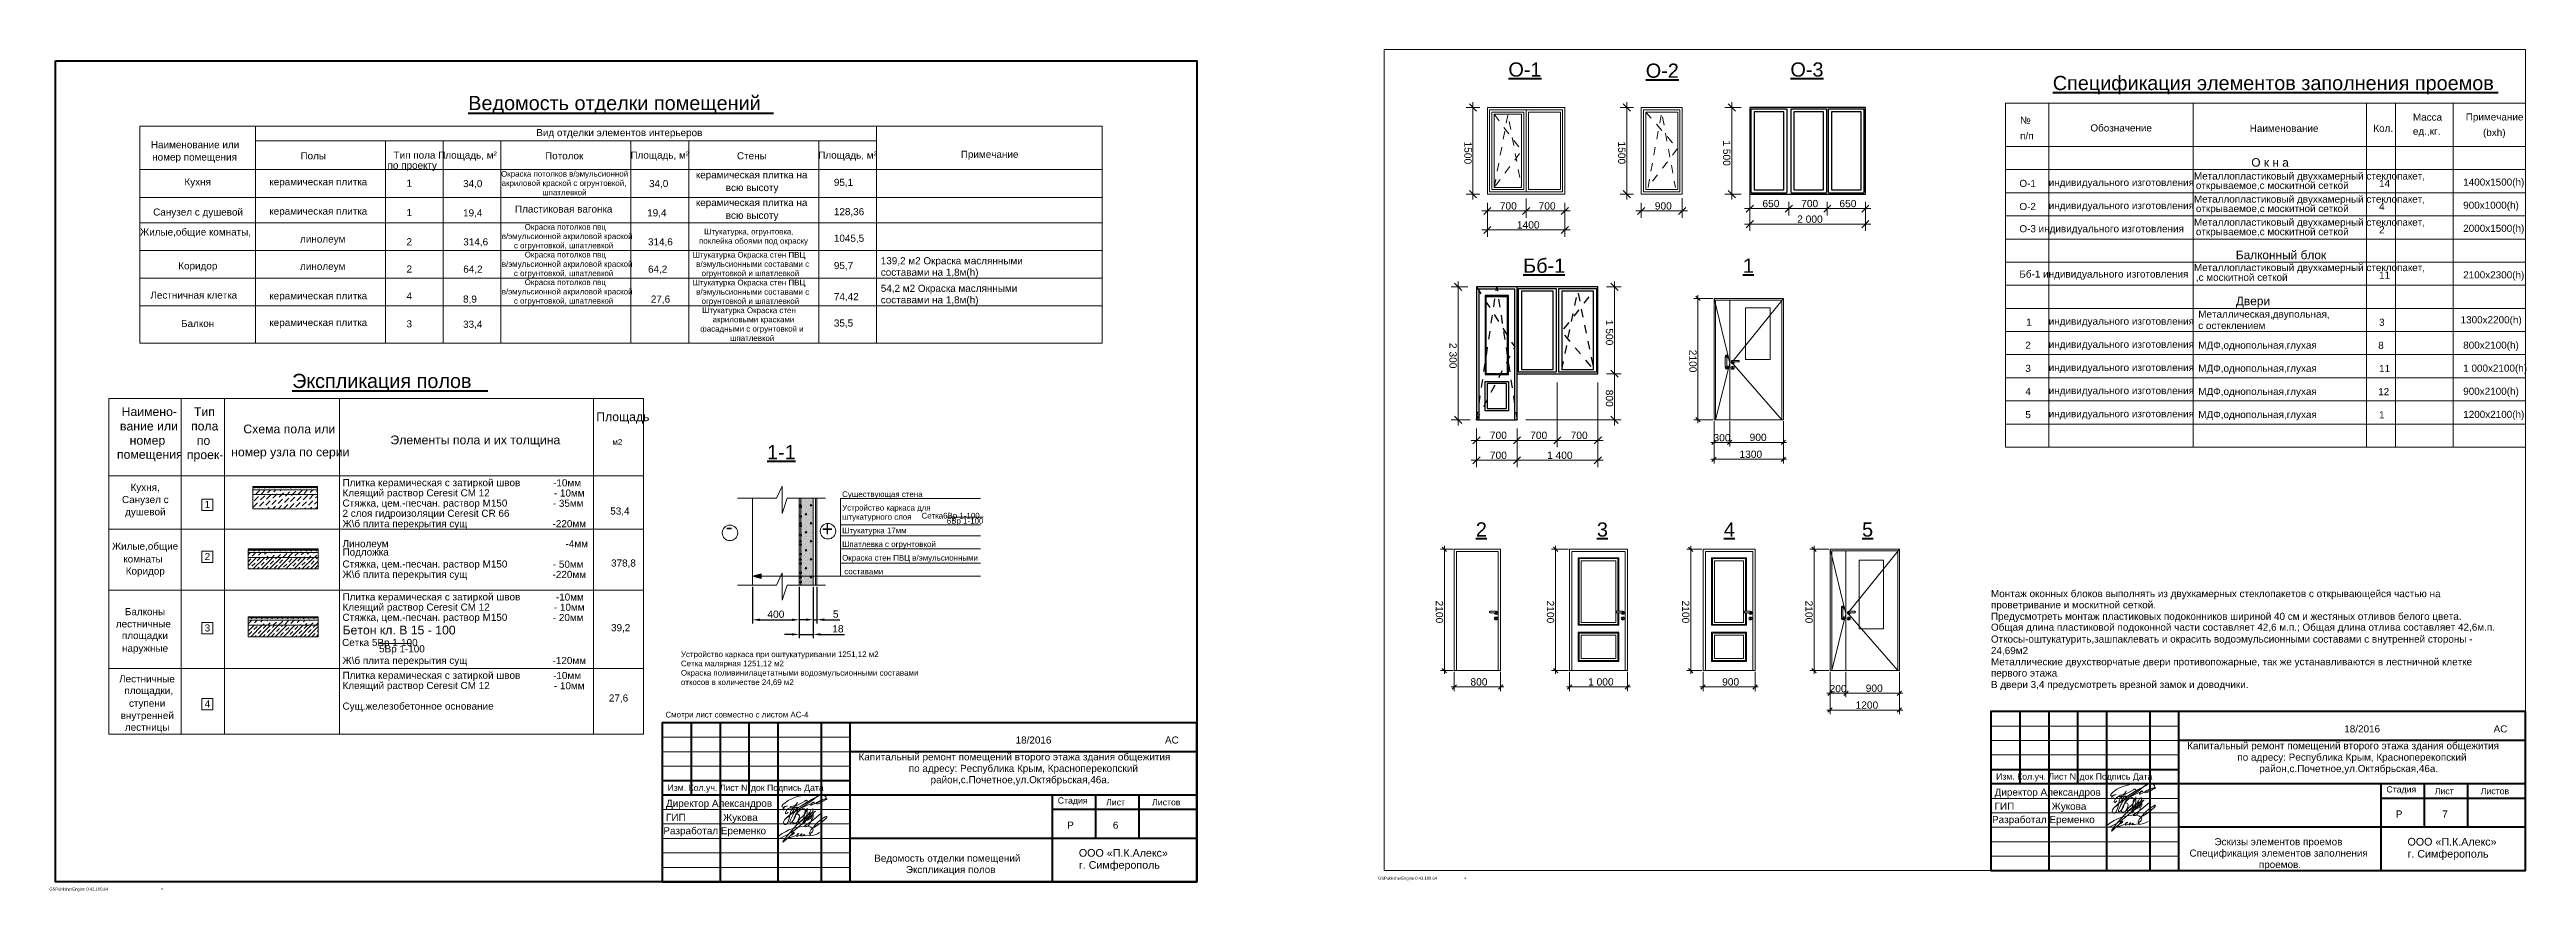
# Model space of a CAD drawing. Header units: millimetres. Extents: x 1372 to 666090, y 1285 to 31551.
# Drawn here: x 292311 to 377199, y 1285 to 30115 of the extents above; entities that cross this region are included whole.
import ezdxf

# ---------------------------------------------------------------- set-up
doc = ezdxf.new("R2010")
doc.units = ezdxf.units.MM
doc.layers.add('PDF _2D - Общий', color=7, linetype='Continuous', true_color=0x7e7e7e)
doc.layers.add('PDF _Чертеж и Рисунок', color=7, linetype='Continuous', true_color=0xffffff)
for name, color, linetype in [('PDF _2D-чертеж - Общий', 7, 'Continuous'), ('PDF _ar_note', 7, 'Continuous'), ('PDF _ar_note_Ном._пера__1', 7, 'Continuous'), ('PDF _ar_note_Ном._пера__161', 7, 'Continuous'), ('PDF _ar_note_Ном._пера__252', 7, 'Continuous'), ('PDF _Геометрия', 7, 'Continuous'), ('PDF _Конструктив - Комбинированный', 7, 'Continuous'), ('PDF _Конструктив - Стены Несущие', 7, 'Continuous'), ('PDF _новые ограждения балконов', 7, 'Continuous'), ('PDF _план', 7, 'Continuous'), ('PDF _РАЗМЕР', 7, 'Continuous'), ('PDF _Размер - Общий', 7, 'Continuous'), ('PDF _Слой ArchiCAD', 7, 'Continuous'), ('PDF _Текст', 7, 'Continuous'), ('PDF$_arch$detali', 7, 'Continuous')]:
    doc.layers.add(name, color=color, linetype=linetype)
doc.styles.add('PDF Arial', font='arial.ttf')
doc.styles.get("Standard").update_dxf_attribs({"font": 'arial.ttf'})
doc.dimstyles.new('ISO-25', dxfattribs={"dimtxt": 2.5, "dimasz": 2.5, "dimexe": 1.25, "dimexo": 0.625, "dimtad": 1, "dimtxsty": 'Standard', "dimcen": 2.5, "dimadec": 0, "dimazin": 0, "dimtfac": 1, "dimtmove": 0, "dimatfit": 3, "dimfxl": 1, "dimarcsym": 0})

msp = doc.modelspace()

# ---------------------------------------------------------------- texts
at = {"layer": 'PDF _Текст', "attachment_point": 7, "style": 'PDF Arial'}
for s, insert, char_height in [('О-1', (342309.7, 29182.3), 485.99), ('О-2', (347017.3, 29143.4), 485.99), ('О-3', (351974.1, 29182.3), 485.99), ('Спецификация элементов заполнения проемов', (360966.2, 28581.7), 485.987), ('Ведомость отделки помещений', (306661.9, 27900.8), 485.987), ('Вид отделки элементов интерьеров', (308993.3, 27076.8), 242.994), ('п/п', (359846.6, 27037.6), 242.99), ('№', (359846.6, 27574.8), 243), ('Обозначение', (362254.4, 27307.3), 242.994), ('Наименование', (367714.3, 27292.4), 242.994), ('Кол.', (371950.3, 27293.4), 242.99), ('ед.,кг.', (373308.1, 27127.1), 242.99), ('Масса', (373308.1, 27676.6), 242.99), ('Примечание', (375119.3, 27613.6), 242.99), ('(bxh)', (375709.8, 27083.1), 242.99), ('Наименование или', (295784, 26733.1), 242.994), ('номер помещения', (295829.3, 26239.5), 242.994), ('Полы', (300911.5, 26352.6), 242.99), ('Тип пола Площадь, м²', (304103, 26310.6), 242.994), ('Потолок', (309293.1, 26352.6), 242.99), ('Площадь, м²', (312221.2, 26310.6), 242.994), ('Стены', (315870.2, 26352.3), 242.99), ('Площадь, м²', (318656.9, 26310.6), 242.994), ('Примечание', (323541.3, 26334.2), 242.99), ('О к н а', (367769.4, 26100.5), 291.59), ('Кухня', (296934.2, 25391.3), 242.99), ('керамическая плитка', (299845.3, 25391.4), 242.994), ('по проекту', (303896, 25956.6), 242.99), ('1', (304546.5, 25420.3), 243), ('34,0', (306484.1, 25359.8), 242.99), ('Окраска потолков в/эмульсионной', (307785.2, 25704.4), 194.395), ('акриловой краской с огрунтовкой,', (307806, 25387.4), 194.395), ('34,0', (312857.2, 25359.8), 242.99), ('керамическая плитка на', (314461.4, 25633.4), 242.994), ('95,1', (319192.3, 25401.1), 242.99), ('О-1', (359820.5, 25407), 242.99), ('индивидуального изготовления', (360826.8, 25369.8), 242.994), ('Металлопластиковый двухкамерный cтеклопакет,', (365802.1, 25591.9), 242.994), ('открываемое,с москитной сеткой', (365868, 25268.4), 242.994), ('14', (372148.2, 25408.5), 242.99), ('1400х1500(h)', (375031.5, 25383.5), 242.994), ('Санузел с душевой', (295862.6, 24356.9), 242.994), ('керамическая плитка', (299845.3, 24387.9), 242.994), ('1', (304546.5, 24416.8), 243), ('19,4', (306484.1, 24356.3), 242.99), ('Пластиковая вагонка', (308263.4, 24528.4), 242.994), ('шпатлевкой', (309199.2, 25124.3), 194.39), ('19,4', (312794.4, 24356.3), 242.99), ('керамическая плитка на', (314461.4, 24682.1), 242.994), ('всю высоту', (315486.6, 25194.8), 242.99), ('128,36', (319192.3, 24397.6), 242.99), ('700', (342014.7, 24632.5), 250.14), ('700', (343343.6, 24632.5), 250.14), ('900', (347325.3, 24632.5), 250.14), ('650', (351014.7, 24713.4), 250.14), ('700', (352342.8, 24713.4), 250.14), ('650', (353653.1, 24713.4), 250.14), ('О-2', (359820.5, 24617.7), 242.99), ('индивидуального изготовления', (360826.8, 24577.7), 242.994), ('Металлопластиковый двухкамерный стеклопакет,', (365802.1, 24799.8), 242.994), ('открываемое,с москитной сеткой', (365868, 24476.3), 242.994), ('4', (372148.2, 24616.4), 243), ('900х1000(h)', (375031.5, 24591.4), 242.994), ('Жилые,общие комнаты,', (295413.4, 23676.6), 242.994), ('в/эмульсионной акриловой краской', (307811.3, 23567.2), 194.395), ('Окраска потолков пвц', (308597, 23887.6), 194.395), ('Штукатурка, огрунтовка,', (314745.9, 23725.8), 194.395), ('всю высоту', (315486.6, 24243.6), 242.99), ('1045,5', (319192.3, 23487.5), 242.99), ('1400', (342599.9, 23983.1), 250.14), ('2 000', (352206.2, 24180.5), 250.14), ('О-3 индивидуального изготовления', (359820.5, 23785.6), 242.994), ('Металлопластиковый двухкамерный стеклопакет,', (365802.1, 24007.7), 242.994), ('открываемое,с москитной сеткой', (365868, 23684.3), 242.994), ('2', (372148.2, 23824.4), 243), ('2000х1500(h)', (375031.5, 23799.3), 242.994), ('линолеум', (300896.8, 23431.9), 242.99), ('2', (304546.5, 23413.3), 243), ('314,6', (306491.8, 23364.1), 242.99), ('с огрунтовкой, шпатлевкой', (308225.9, 23250.2), 194.395), ('Окраска потолков пвц', (308597, 22936.3), 194.395), ('314,6', (312821.8, 23364.1), 242.99), ('Штукатурка Окраска стен ПВЦ', (314351.2, 22933.1), 194.395), ('поклейка обоями под окраску', (314570.3, 23408.7), 194.395), ('139,2 м2 Окраска маслянными', (320799.5, 22688.7), 242.994), ('Бб-1', (342815.8, 22465.1), 485.99), ('1', (350344.2, 22473.3), 486), ('Балконный блок', (367239.5, 22932.5), 291.593), ('Коридор', (296722.6, 22516), 242.99), ('линолеум', (300896.8, 22497), 242.99), ('2', (304546.5, 22478.4), 243), ('64,2', (306491.8, 22429.2), 242.99), ('в/эмульсионной акриловой краской', (307811.3, 22616), 194.395), ('с огрунтовкой, шпатлевкой', (308225.9, 22298.9), 194.395), ('Окраска потолков пвц', (308597, 21992), 194.395), ('64,2', (312821.8, 22429.2), 242.99), ('Штукатурка Окраска стен ПВЦ', (314351.2, 21981.8), 194.395), ('в/эмульсионными составами с', (314475.2, 22616), 194.395), ('огрунтовкой и шпатлевкой', (314657.2, 22298.9), 194.395), ('95,7', (319192.3, 22552.6), 242.99), ('составами на 1,8м(h)', (320799.5, 22295.6), 242.994), ('Бб-1 индивидуального изготовления', (359820.5, 22233), 242.994), ('Металлопластиковый двухкамерный стеклопакет,', (365802.1, 22455.1), 242.994), (',с москитной сеткой', (365868, 22149.9), 242.994), ('11', (372148.2, 22271.7), 242.99), ('2100х2300(h)', (375031.5, 22205.8), 242.994), ('Лестничная клетка', (295767.6, 21582.9), 242.994), ('керамическая плитка', (299845.3, 21489.5), 242.994), ('4', (304546.5, 21557), 243), ('8,9', (306484.1, 21404.4), 242.99), ('в/эмульсионной акриловой краской', (307811.3, 21671.7), 194.395), ('с огрунтовкой, шпатлевкой', (308225.9, 21354.6), 194.395), ('27,6', (312919.9, 21404.4), 242.99), ('в/эмульсионными составами с', (314475.2, 21664.7), 194.395), ('огрунтовкой и шпатлевкой', (314657.2, 21347.7), 194.395), ('Штукатурка Окраска стен', (314677.1, 21030.6), 194.395), ('74,42', (319192.3, 21487.8), 242.99), ('54,2 м2 Окраска маслянными', (320799.5, 21744.3), 242.994), ('составами на 1,8м(h)', (320799.5, 21351.3), 242.994), ('Двери', (367239.5, 21272.2), 291.59), ('Балкон', (296818.8, 20610.3), 242.99), ('керамическая плитка', (299845.3, 20573.7), 242.994), ('3', (304546.5, 20598.3), 243), ('33,4', (306484.1, 20542.1), 242.99), ('фасадными с огрунтовкой и', (314611.9, 20396.4), 194.395), ('акриловыми красками', (315036.5, 20716.8), 194.395), ('35,5', (319192.3, 20583.4), 242.99), ('1', (360054.9, 20661.7), 243), ('индивидуального изготовления', (360826.8, 20617.3), 242.994), ('с остеклением', (365951.6, 20540.1), 242.994), ('Металлическая,двупольная,', (365951.6, 20861.6), 242.994), ('3', (372148.2, 20651.6), 243), ('1300х2200(h)', (374942.2, 20667.1), 242.994), ('шпатлевкой', (315634.8, 20133.4), 194.39), ('2', (360025.2, 19869.6), 243), ('индивидуального изготовления', (360826.8, 19825.3), 242.994), ('МДФ,однопольная,глухая', (365951.6, 19798), 242.994), ('8', (372118.6, 19859.5), 243), ('800х2100(h)', (375031.5, 19798), 242.994), ('Экспликация полов', (300627.3, 18384.4), 485.987), ('3', (360025.2, 19073.2), 243), ('индивидуального изготовления', (360826.8, 19033.2), 242.994), ('МДФ,однопольная,глухая', (365951.6, 19006), 242.994), ('11', (372148.2, 19071.9), 242.99), ('1 000х2100(h)', (375031.5, 19011.2), 242.994), ('Наимено-', (294782, 17562.3), 300.17), ('Тип', (297261.2, 17562.3), 300.17), ('4', (360025.2, 18285.5), 243), ('индивидуального изготовления', (360826.8, 18241.1), 242.994), ('МДФ,однопольная,глухая', (365951.6, 18213.9), 242.994), ('12', (372118.6, 18279.8), 242.99), ('900х2100(h)', (375031.5, 18219.2), 242.994), ('вание или', (294725.4, 17066.8), 300.17), ('пола', (297161.6, 17066.8), 300.17), ('Схема пола или', (298953.1, 16967.8), 300.169), ('Площадь', (311050.5, 17302.2), 300.17), ('700', (341673.6, 16776.8), 250.14), ('700', (343056.5, 16776.8), 250.14), ('700', (344442.6, 16776.8), 250.14), ('5', (360025.2, 17489), 243), ('индивидуального изготовления', (360826.8, 17449), 242.994), ('МДФ,однопольная,глухая', (365951.6, 17421.8), 242.994), ('1', (372148.2, 17487.8), 243), ('1200х2100(h)', (375031.5, 17427.1), 242.994), ('помещения', (294621.3, 16015), 300.17), ('номер', (295056.9, 16494.2), 300.17), ('проек-', (297019, 15999.1), 300.17), ('по', (297358.5, 16572.2), 300.17), ('номер узла по серии', (298535.6, 16092.7), 300.169), ('Элементы пола и их толщина', (303993.8, 16510.1), 300.169), ('м2', (311599.2, 16577.2), 198.11), ('1-1', (316902.1, 16087.8), 485.99), ('700', (341673.6, 16093.4), 250.14), ('1 400', (343634, 16093.4), 250.14), ('300', (349337.6, 16692.6), 250.14), ('1300', (350227.9, 16128), 250.14), ('900', (350576.4, 16706.5), 250.14), ('Плитка керамическая с затиркой швов', (302352.1, 15090), 242.994), ('-10мм', (309569.1, 15153.1), 242.99), ('Санузел с', (294794.4, 14510.4), 242.99), ('Кухня,', (295086.4, 14929.2), 242.99), ('1', (297627.8, 14416.7), 243), ('Стяжка, цем.-песчан. раствор М150', (302352.1, 14389.8), 242.994), ('Клеящий раствор Ceresit CM 12', (302352.1, 14739.9), 242.994), ('- 35мм', (309560, 14453), 242.99), ('- 10мм', (309596.2, 14803.1), 242.99), ('53,4', (311528.6, 14146.1), 242.99), ('Устройство каркаса для', (319474.8, 14269.5), 194.395), ('Существующая стена', (319474.8, 14733), 194.395), ('душевой', (294900.8, 14091.5), 242.99), ('Ж\\\\б плита перекрытия сущ', (302352.1, 13685.6), 242.994), ('2 слоя гидроизоляции Ceresit CR 66', (302352.1, 14039.8), 242.994), ('-220мм', (309551, 13752.8), 242.99), ('-', (315490.4, 13523), 486), ('+', (318769.2, 13455.8), 486), ('штукатурного слоя', (319474.8, 13955), 194.395), ('Штукатурка 17мм', (319474.8, 13488.3), 194.395), ('Сетка6Вр 1-100', (322194.6, 13997.4), 194.395), ('6Вр 1-100', (323062.4, 13818.7), 194.39), ('2', (341193.8, 13438.5), 486), ('3', (345343.2, 13429.7), 486), ('4', (349694.5, 13438.5), 486), ('5', (354429.4, 13429.7), 486), ('Жилые,общие', (294451.6, 12917.6), 242.994), ('комнаты', (294841.9, 12546), 242.99), ('2', (297627.8, 12632.8), 243), ('Линолеум', (302352.1, 12999.1), 242.99), ('Подложка', (302352.1, 12716.6), 242.99), ('-4мм', (309996.8, 13070.7), 242.99), ('Окраска стен ПВЦ в/эмульсионными', (319474.8, 12554.7), 194.395), ('Шпатлевка с огрунтовкой', (319474.8, 13021.5), 194.395), ('Коридор', (294922.3, 12063.6), 242.99), ('Ж\\\\б плита перекрытия сущ', (302352.1, 11948.8), 242.994), ('Стяжка, цем.-песчан. раствор М150', (302352.1, 12303), 242.994), ('-220мм', (309551, 12016.1), 242.99), ('- 50мм', (309560, 12366.2), 242.99), ('378,8', (311555.4, 12365.9), 242.99), ('составами', (319550.9, 12142), 194.39), ('Плитка керамическая с затиркой швов', (302352.1, 11178), 242.994), ('Клеящий раствор Ceresit CM 12', (302352.1, 10827.9), 242.994), ('- 10мм', (309596.2, 10891.1), 242.99), ('-10мм', (309664.1, 11241.2), 242.99), ('проветривание и москитной сеткой.', (358846.7, 10904.2), 242.994), ('Монтаж оконных блоков выполнять из двухкамерных стеклопакетов с открывающейся частью на', (358846.7, 11289.1), 242.994), ('лестничные', (294584, 10322), 242.99), ('Балконы', (294894, 10740.9), 242.99), ('3', (297627.8, 10183.4), 243), ('Стяжка, цем.-песчан. раствор М150', (302352.1, 10477.9), 242.994), ('Бетон кл. В 15 - 100', (302352.1, 10081.5), 300.169), ('- 20мм', (309560, 10541), 242.99), ('39,2', (311555.4, 10150), 242.99), ('Общая длина пластиковой подоконной части составляет 42,6 м.п.; Общая длина отлива составляет 42,6м.п.', (358846.7, 10142.5), 242.9935), ('Предусмотреть монтаж пластиковых подоконников шириной 40 см и жестяных отливов белого цвета.', (358846.7, 10511.1), 242.994), ('площадки', (294792.1, 9856), 242.99), ('наружные', (294793.3, 9416.8), 242.99), ('Сетка 5Вр 1-100', (302338.8, 9617.2), 242.994), ('5Вр 1-100', (303605.2, 9399.6), 242.99), ('Устройство каркаса при оштукатуривании 1251,12 м2', (313950.5, 9250.5), 194.395), ('Откосы-оштукатурить,зашпаклевать и окрасить водоэмульсионными составами с внутренней стороны -', (358846.7, 9733.2), 242.994), ('24,69м2', (358846.7, 9366.7), 242.99), ('Лестничные', (294695.5, 8439.9), 242.99), ('Ж\\\\б плита перекрытия сущ', (302352.1, 9000.9), 242.994), ('Плитка керамическая с затиркой швов', (302352.1, 8491.6), 242.994), ('-120мм', (309551, 9068.2), 242.99), ('-10мм', (309569.1, 8554.8), 242.99), ('откосов в количестве 24,69 м2', (313950.5, 8317.2), 194.395), ('Окраска поливинилацетатными водоэмульсионными составами', (313950.5, 8616.3), 194.395), ('Сетка малярная 1251,12 м2', (313950.5, 8936.7), 194.395), ('800', (341008.8, 8332.3), 250.14), ('1 000', (345039.4, 8332.3), 250.14), ('900', (349633.4, 8332.3), 250.14), ('первого этажа', (358846.7, 8570.4), 242.994), ('Металлические двухстворчатые двери противопожарные, так же устанавливаются в лестничной клетке', (358846.7, 8955.3), 242.994), ('В двери 3,4 предусмотреть врезной замок и доводчики.', (358846.7, 8177.3), 242.994), ('площадки,', (294876.6, 7973.9), 242.99), ('ступени', (295035, 7534.7), 242.99), ('4', (297627.8, 7589.1), 243), ('Сущ.железобетонное основание', (302352.1, 7437.3), 242.994), ('Клеящий раствор Ceresit CM 12', (302352.1, 8141.6), 242.994), ('- 10мм', (309596.2, 8204.7), 242.99), ('27,6', (311481.8, 7742.2), 242.99), ('200', (353316.1, 8102.4), 250.14), ('1200', (354206.4, 7537.8), 250.14), ('900', (354554.9, 8116.3), 250.14), ('внутренней', (294748.7, 7115.8), 242.99), ('лестницы', (294894.7, 6717.3), 242.99), ('Смотри лист совместно с листом АС-4', (313420.4, 7183.4), 194.395), ('18/2016', (370955.1, 6727), 242.99), ('АС', (376074.3, 6727), 242.99), ('Капитальный ремонт помещений второго этажа здания общежития', (320036.3, 5698.2), 242.994), ('18/2016', (325420.5, 6344.8), 242.99), ('АС', (330539.6, 6344.8), 242.99), ('Капитальный ремонт помещений второго этажа здания общежития', (365570.8, 6080.4), 242.994), ('по адресу: Республика Крым, Красноперекопский', (367291.9, 5687.4), 242.994), ('по адресу: Республика Крым, Красноперекопский', (321757.3, 5305.2), 242.994), ('район,с.Почетное,ул.Октябрьская,46а.', (322505.3, 4916.2), 242.994), ('Изм. Кол.уч. Лист N°док Подпись Дата', (359023, 5048.2), 213.834), ('район,с.Почетное,ул.Октябрьская,46а.', (368039.8, 5298.4), 242.994), ('Директор Александров', (313438.6, 4107), 242.994), ('Изм. Кол.уч. Лист N°док Подпись Дата', (313488.5, 4665.9), 213.834), ('Стадия', (326864.4, 4229.1), 213.83), ('Лист', (328522.8, 4229.4), 213.83), ('Листов', (330097.2, 4229.4), 213.83), ('Директор Александров', (358973.1, 4489.2), 242.994), ('ГИП', (358973.1, 4081.8), 242.99), ('Жукова', (360927.1, 4006.3), 242.99), ('Стадия', (372399, 4611.3), 213.83), ('Лист', (374057.4, 4611.6), 213.83), ('Листов', (375631.5, 4611.6), 213.83), ('Разработал Еременко', (313349.1, 3169), 242.994), ('ГИП', (313438.6, 3699.5), 242.99), ('Жукова', (315392.5, 3624.1), 242.99), ('Р', (327188.2, 3432.8), 243), ('6', (328752.1, 3428.3), 243), ('Разработал Еременко', (358883.7, 3551.2), 242.994), ('Р', (372722.5, 3815), 243), ('7', (374313.9, 3815), 243), ('Ведомость отделки помещений', (320573.9, 2231.5), 242.994), ('ООО «П.К.Алекс»', (327587.2, 2469.7), 262.434), ('Спецификация элементов заполнения', (365651.7, 2402.9), 242.994), ('Эскизы элементов проемов', (366507.2, 2791.9), 242.994), ('ООО «П.К.Алекс»', (373121.9, 2852), 262.434), ('г. Симферополь', (373121.9, 2363.7), 262.434), ('Экспликация полов', (321659.1, 1842.5), 242.994), ('г. Симферополь', (327587.2, 1981.5), 262.434), ('проемов.', (368028, 2014), 242.99)]:
    msp.add_mtext(s, dxfattribs=dict(at, insert=insert, char_height=char_height))
at = {"layer": 'PDF _Текст', "char_height": 250.14, "attachment_point": 7, "rotation": 270, "style": 'PDF Arial'}
for s, insert in [('1500', (340795.1, 26967.8)), ('1500', (346066.6, 26967.8)), ('1 500', (349662.1, 27007.4)), ('1 500', (345644.6, 20861.2)), ('2 300', (340283.7, 20069.1)), ('2100', (348505.1, 19835.2)), ('800', (345644.6, 18465.1)), ('2100', (339817.3, 11245)), ('2100', (343622.6, 11245)), ('2100', (348257.9, 11245)), ('2100', (352483.6, 11245))]:
    msp.add_mtext(s, dxfattribs=dict(at, insert=insert))
at = {"layer": 'PDF _Текст', "color": 7, "true_color": 0xffffff, "char_height": 101.01, "attachment_point": 7, "style": 'PDF Arial'}
for s, insert in [('GSPublisherEngine 0.43.100.64', (337847, 1654.8)), ('GSPublisherEngine 0.42.100.64', (292304.2, 1284.8))]:
    msp.add_mtext(s, dxfattribs=dict(at, insert=insert))

# ---------------------------------------------------------------- blocks, each defined once
blk = doc.blocks.new('*D19')
at = {"color": 0, "lineweight": -2, "transparency": 16777216}
for p, q in [((316407, 11715), (316407, 10462)), ((318001, 11715), (318001, 10462)), ((316657, 10587), (317751, 10587))]:
    blk.add_line(p, q, dxfattribs=at)
at = {"color": 0, "transparency": 16777216}
for points in [[(316657, 10629), (316657, 10545), (316407, 10587)], [(317751, 10629), (317751, 10545), (318001, 10587)]]:
    blk.add_solid(points, dxfattribs=at)
at = {"layer": 'Defpoints', "color": 0, "transparency": 16777216}
for p in [(316407, 11777), (318001, 11777), (318001, 10587)]:
    blk.add_point(p, dxfattribs=at)
at = {"color": 0, "transparency": 16777216, "insert": (317204, 10777), "char_height": 250, "attachment_point": 5}
blk.add_mtext('400', dxfattribs=at)
blk = doc.blocks.new('*D20')
at = {"color": 0, "lineweight": -2, "transparency": 16777216}
for p, q in [((318001, 11715), (318001, 9962)), ((318487, 11715), (318487, 9962)), ((317751, 10087), (317501, 10087)), ((318001, 10087), (318487, 10087)), ((318737, 10087), (319560, 10087))]:
    blk.add_line(p, q, dxfattribs=at)
at = {"color": 0, "transparency": 16777216}
for points in [[(317751, 10129), (317751, 10046), (318001, 10087)], [(318737, 10129), (318737, 10046), (318487, 10087)]]:
    blk.add_solid(points, dxfattribs=at)
at = {"layer": 'Defpoints', "color": 0, "transparency": 16777216}
for p in [(318001, 11777), (318487, 11777), (318487, 10087)]:
    blk.add_point(p, dxfattribs=at)
at = {"color": 0, "transparency": 16777216, "insert": (319330, 10277), "char_height": 250, "attachment_point": 5}
blk.add_mtext('18', dxfattribs=at)
blk = doc.blocks.new('*D21')
at = {"color": 0, "lineweight": -2, "transparency": 16777216}
for p, q in [((318487, 11715), (318487, 10466)), ((318610, 11715), (318610, 10466)), ((318237, 10591), (317987, 10591)), ((318487, 10591), (318610, 10591)), ((318860, 10591), (319401, 10591))]:
    blk.add_line(p, q, dxfattribs=at)
at = {"color": 0, "transparency": 16777216}
for points in [[(318237, 10633), (318237, 10549), (318487, 10591)], [(318860, 10633), (318860, 10549), (318610, 10591)]]:
    blk.add_solid(points, dxfattribs=at)
at = {"layer": 'Defpoints', "color": 0, "transparency": 16777216}
for p in [(318487, 11777), (318610, 11777), (318610, 10591)]:
    blk.add_point(p, dxfattribs=at)
at = {"color": 0, "transparency": 16777216, "insert": (319255, 10781), "char_height": 250, "attachment_point": 5}
blk.add_mtext('5', dxfattribs=at)

# ---------------------------------------------------------------- dimensions: what is measured, and where the dimension line sits
for base, p1, p2, text, picture, middle in [((318000.8, 10587.1), (316407.3, 11777.3), (318000.8, 11777.3), '400', '*D19', (317204.1, 10777.3)), ((318610.1, 10590.9), (318486.5, 11777.3), (318610.1, 11777.3), '5', '*D21', (319255.5, 10780.5))]:
    dim = msp.add_linear_dim(base=base, p1=p1, p2=p2, text=text, dimstyle='ISO-25', override={"dimscale": 100, "dimdec": 0})
    dim.commit()
    dim.dimension.update_dxf_attribs({"geometry": picture, "text_midpoint": middle})
dim = msp.add_linear_dim(base=(318486.5, 10087.2), p1=(318000.8, 11777.3), p2=(318486.5, 11777.3), text='18', dimstyle='ISO-25', override={"dimscale": 100, "dimdec": 0})
dim.commit()
dim.dimension.update_dxf_attribs({"geometry": '*D20', "text_midpoint": (319330.1, 10087.2), "dimtype": 160})

# ---------------------------------------------------------------- linework, layer by layer
at = {"layer": 'PDF _2D - Общий', "color": 7, "lineweight": 20}
for points in [[(318021.2, 14536.9), (318021.2, 14536.9)], [(318083.8, 14642.6), (318083.8, 14642.6)], [(318083.8, 14523.8), (318083.8, 14523.8)], [(318084.3, 14599.9), (318084.3, 14599.9)], [(318105.3, 14452.8), (318105.3, 14452.8)], [(318168.3, 14515.8), (318168.3, 14515.8)], [(318189.3, 14704.9), (318189.3, 14704.9)], [(318202.6, 14642.6), (318202.6, 14642.6)], [(318202.6, 14523.8), (318202.6, 14523.8)], [(318252.3, 14431.8), (318252.3, 14431.8)], [(318273.3, 14620.9), (318273.3, 14620.9)], [(318336.3, 14683.9), (318336.3, 14683.9)], [(318357.3, 14536.9), (318357.3, 14536.9)], [(318380.9, 14642.6), (318380.9, 14642.6)], [(318380.9, 14523.8), (318380.9, 14523.8)], [(318420.3, 14599.9), (318420.3, 14599.9)], [(318441.3, 14452.8), (318441.3, 14452.8)], [(318021.2, 14200.8), (318021.2, 14200.8)], [(318021.2, 13864.8), (318021.2, 13864.8)], [(318083.8, 14405), (318083.8, 14405)], [(318083.8, 14286.2), (318083.8, 14286.2)], [(318083.8, 14167.3), (318083.8, 14167.3)], [(318083.8, 14048.5), (318083.8, 14048.5)], [(318083.8, 13929.7), (318083.8, 13929.7)], [(318083.8, 13810.9), (318083.8, 13810.9)], [(318083.8, 13692.1), (318083.8, 13692.1)], [(318084.3, 14263.8), (318084.3, 14263.8)], [(318084.3, 13927.8), (318084.3, 13927.8)], [(318084.3, 13591.7), (318084.3, 13591.7)], [(318105.3, 14116.8), (318105.3, 14116.8)], [(318105.3, 13780.7), (318105.3, 13780.7)], [(318168.3, 14179.8), (318168.3, 14179.8)], [(318168.3, 13843.7), (318168.3, 13843.7)], [(318189.3, 14368.8), (318189.3, 14368.8)], [(318189.3, 14032.8), (318189.3, 14032.8)], [(318189.3, 13696.7), (318189.3, 13696.7)], [(318202.6, 14405), (318202.6, 14405)], [(318202.6, 14286.2), (318202.6, 14286.2)], [(318202.6, 14167.3), (318202.6, 14167.3)], [(318202.6, 14048.5), (318202.6, 14048.5)], [(318202.6, 13929.7), (318202.6, 13929.7)], [(318202.6, 13810.9), (318202.6, 13810.9)], [(318202.6, 13692.1), (318202.6, 13692.1)], [(318252.3, 14095.8), (318252.3, 14095.8)], [(318252.3, 13759.7), (318252.3, 13759.7)], [(318273.3, 14284.8), (318273.3, 14284.8)], [(318273.3, 13948.8), (318273.3, 13948.8)], [(318273.3, 13612.7), (318273.3, 13612.7)], [(318336.3, 14347.8), (318336.3, 14347.8)], [(318336.3, 14011.8), (318336.3, 14011.8)], [(318336.3, 13675.7), (318336.3, 13675.7)], [(318357.3, 14200.8), (318357.3, 14200.8)], [(318357.3, 13864.8), (318357.3, 13864.8)], [(318380.9, 14405), (318380.9, 14405)], [(318380.9, 14286.2), (318380.9, 14286.2)], [(318380.9, 14167.3), (318380.9, 14167.3)], [(318380.9, 14048.5), (318380.9, 14048.5)], [(318380.9, 13929.7), (318380.9, 13929.7)], [(318380.9, 13810.9), (318380.9, 13810.9)], [(318380.9, 13692.1), (318380.9, 13692.1)], [(318420.3, 14263.8), (318420.3, 14263.8)], [(318420.3, 13927.8), (318420.3, 13927.8)], [(318420.3, 13591.7), (318420.3, 13591.7)], [(318441.3, 14116.8), (318441.3, 14116.8)], [(318441.3, 13780.7), (318441.3, 13780.7)], [(318021.2, 13528.7), (318021.2, 13528.7)], [(318021.2, 13192.6), (318021.2, 13192.6)], [(318021.2, 12856.6), (318021.2, 12856.6)], [(318083.8, 13573.3), (318083.8, 13573.3)], [(318083.8, 13454.5), (318083.8, 13454.5)], [(318083.8, 13335.7), (318083.8, 13335.7)], [(318083.8, 13216.9), (318083.8, 13216.9)], [(318083.8, 13098), (318083.8, 13098)], [(318083.8, 12979.2), (318083.8, 12979.2)], [(318083.8, 12860.4), (318083.8, 12860.4)], [(318083.8, 12741.6), (318083.8, 12741.6)], [(318084.3, 13255.7), (318084.3, 13255.7)], [(318084.3, 12919.6), (318084.3, 12919.6)], [(318105.3, 13444.7), (318105.3, 13444.7)], [(318105.3, 13108.6), (318105.3, 13108.6)], [(318105.3, 12772.6), (318105.3, 12772.6)], [(318168.3, 13507.7), (318168.3, 13507.7)], [(318168.3, 13171.6), (318168.3, 13171.6)], [(318168.3, 12835.6), (318168.3, 12835.6)], [(318189.3, 13360.7), (318189.3, 13360.7)], [(318189.3, 13024.6), (318189.3, 13024.6)], [(318202.6, 13573.3), (318202.6, 13573.3)], [(318202.6, 13454.5), (318202.6, 13454.5)], [(318202.6, 13335.7), (318202.6, 13335.7)], [(318202.6, 13216.9), (318202.6, 13216.9)], [(318202.6, 13098), (318202.6, 13098)], [(318202.6, 12979.2), (318202.6, 12979.2)], [(318202.6, 12860.4), (318202.6, 12860.4)], [(318202.6, 12741.6), (318202.6, 12741.6)], [(318252.3, 13423.7), (318252.3, 13423.7)], [(318252.3, 13087.6), (318252.3, 13087.6)], [(318252.3, 12751.6), (318252.3, 12751.6)], [(318273.3, 13276.7), (318273.3, 13276.7)], [(318273.3, 12940.6), (318273.3, 12940.6)], [(318336.3, 13339.7), (318336.3, 13339.7)], [(318336.3, 13003.6), (318336.3, 13003.6)], [(318357.3, 13528.7), (318357.3, 13528.7)], [(318357.3, 13192.6), (318357.3, 13192.6)], [(318357.3, 12856.6), (318357.3, 12856.6)], [(318380.9, 13573.3), (318380.9, 13573.3)], [(318380.9, 13454.5), (318380.9, 13454.5)], [(318380.9, 13335.7), (318380.9, 13335.7)], [(318380.9, 13216.9), (318380.9, 13216.9)], [(318380.9, 13098), (318380.9, 13098)], [(318380.9, 12979.2), (318380.9, 12979.2)], [(318380.9, 12860.4), (318380.9, 12860.4)], [(318380.9, 12741.6), (318380.9, 12741.6)], [(318420.3, 13255.7), (318420.3, 13255.7)], [(318420.3, 12919.6), (318420.3, 12919.6)], [(318441.3, 13444.7), (318441.3, 13444.7)], [(318441.3, 13108.6), (318441.3, 13108.6)], [(318441.3, 12772.6), (318441.3, 12772.6)], [(318021.2, 12520.5), (318021.2, 12520.5)], [(318021.2, 12184.5), (318021.2, 12184.5)], [(318083.8, 12622.8), (318083.8, 12622.8)], [(318083.8, 12504), (318083.8, 12504)], [(318083.8, 12385.2), (318083.8, 12385.2)], [(318083.8, 12266.4), (318083.8, 12266.4)], [(318083.8, 12147.5), (318083.8, 12147.5)], [(318083.8, 12028.7), (318083.8, 12028.7)], [(318083.8, 11909.9), (318083.8, 11909.9)], [(318084.3, 12583.6), (318084.3, 12583.6)], [(318084.3, 12247.5), (318084.3, 12247.5)], [(318084.3, 11911.5), (318084.3, 11911.5)], [(318105.3, 12436.5), (318105.3, 12436.5)], [(318105.3, 12100.5), (318105.3, 12100.5)], [(318168.3, 12499.5), (318168.3, 12499.5)], [(318168.3, 12163.5), (318168.3, 12163.5)], [(318189.3, 12688.6), (318189.3, 12688.6)], [(318189.3, 12352.5), (318189.3, 12352.5)], [(318189.3, 12016.5), (318189.3, 12016.5)], [(318202.6, 12622.8), (318202.6, 12622.8)], [(318202.6, 12504), (318202.6, 12504)], [(318202.6, 12385.2), (318202.6, 12385.2)], [(318202.6, 12266.4), (318202.6, 12266.4)], [(318202.6, 12147.5), (318202.6, 12147.5)], [(318202.6, 12028.7), (318202.6, 12028.7)], [(318202.6, 11909.9), (318202.6, 11909.9)], [(318252.3, 12415.5), (318252.3, 12415.5)], [(318252.3, 12079.5), (318252.3, 12079.5)], [(318273.3, 12604.6), (318273.3, 12604.6)], [(318273.3, 12268.5), (318273.3, 12268.5)], [(318273.3, 11932.5), (318273.3, 11932.5)], [(318336.3, 12667.6), (318336.3, 12667.6)], [(318336.3, 12331.5), (318336.3, 12331.5)], [(318336.3, 11995.5), (318336.3, 11995.5)], [(318357.3, 12520.5), (318357.3, 12520.5)], [(318357.3, 12184.5), (318357.3, 12184.5)], [(318380.9, 12622.8), (318380.9, 12622.8)], [(318380.9, 12504), (318380.9, 12504)], [(318380.9, 12385.2), (318380.9, 12385.2)], [(318380.9, 12266.4), (318380.9, 12266.4)], [(318380.9, 12147.5), (318380.9, 12147.5)], [(318380.9, 12028.7), (318380.9, 12028.7)], [(318380.9, 11909.9), (318380.9, 11909.9)], [(318420.3, 12583.6), (318420.3, 12583.6)], [(318420.3, 12247.5), (318420.3, 12247.5)], [(318420.3, 11911.5), (318420.3, 11911.5)], [(318441.3, 12436.5), (318441.3, 12436.5)], [(318441.3, 12100.5), (318441.3, 12100.5)], [(318021.2, 11848.4), (318021.2, 11848.4)], [(318083.8, 11791.1), (318083.8, 11791.1)], [(318168.3, 11827.4), (318168.3, 11827.4)], [(318202.6, 11791.1), (318202.6, 11791.1)], [(318357.3, 11848.4), (318357.3, 11848.4)], [(318380.9, 11791.1), (318380.9, 11791.1)]]:
    msp.add_lwpolyline(points, dxfattribs=at)
for points in [[(318054.1, 14546.2), (318024.4, 14494.8), (318083.8, 14494.8)], [(318410.6, 14546.2), (318380.9, 14494.8), (318440.3, 14494.8)], [(318054.1, 13928.9), (318024.4, 13877.4), (318083.8, 13877.4)], [(318232.3, 14237.6), (318202.6, 14186.1), (318262, 14186.1)], [(318232.3, 13620.2), (318202.6, 13568.7), (318262, 13568.7)], [(318410.6, 13928.9), (318380.9, 13877.4), (318440.3, 13877.4)], [(318054.1, 13311.5), (318024.4, 13260.1), (318083.8, 13260.1)], [(318232.3, 13002.8), (318202.6, 12951.4), (318262, 12951.4)], [(318410.6, 13311.5), (318380.9, 13260.1), (318440.3, 13260.1)], [(318054.1, 12694.1), (318024.4, 12642.7), (318083.8, 12642.7)], [(318054.1, 12076.8), (318024.4, 12025.3), (318083.8, 12025.3)], [(318232.3, 12385.5), (318202.6, 12334), (318262, 12334)], [(318410.6, 12694.1), (318380.9, 12642.7), (318440.3, 12642.7)], [(318410.6, 12076.8), (318380.9, 12025.3), (318440.3, 12025.3)]]:
    msp.add_lwpolyline(points, close=True, dxfattribs=at)
at = {"layer": 'PDF _2D - Общий', "color": 7, "lineweight": 0, "true_color": 0xffffff, "transparency": 33554559}
msp.add_solid([(318000.8, 14747.6), (318486.5, 14747.6), (318000.8, 11777.3), (318486.5, 11777.3)], dxfattribs=at)
at = {"layer": 'PDF _2D-чертеж - Общий', "lineweight": 40}
for points in [[(292520.1, 29733.2), (331628.9, 29733.2), (331628.9, 1614.4), (292520.1, 1614.4)], [(331628.9, 7060), (313312.1, 7060), (313312.1, 1614.4), (331628.9, 1614.4)], [(331628.9, 7060), (313312.1, 7060), (313312.1, 1614.4), (331628.9, 1614.4)], [(377163.4, 7442.2), (358846.6, 7442.2), (358846.6, 1996.6), (377163.4, 1996.6)], [(377163.4, 7442.2), (358846.6, 7442.2), (358846.6, 1996.6), (377163.4, 1996.6)]]:
    msp.add_lwpolyline(points, close=True, dxfattribs=at)
for points in [[(331628.9, 7060), (313312.1, 7060)], [(313312.1, 7060), (313312.1, 1614.4)], [(331628.9, 7060), (313312.1, 7060)], [(313312.1, 7060), (313312.1, 1614.4)], [(314302.2, 7060), (314302.2, 4584.7)], [(315292.3, 7060), (315292.3, 1614.4)], [(316282.4, 7060), (316282.4, 4584.7)], [(317272.5, 7060), (317272.5, 1614.4)], [(318757.6, 7060), (318757.6, 1614.4)], [(319747.7, 1614.4), (319747.7, 7060)], [(331628.9, 1614.4), (331628.9, 7060)], [(331628.9, 1614.4), (331628.9, 7060)], [(377163.4, 7442.2), (358846.6, 7442.2)], [(358846.6, 7442.2), (358846.6, 1996.6)], [(377163.4, 7442.2), (358846.6, 7442.2)], [(358846.6, 7442.2), (358846.6, 1996.6)], [(359836.7, 7442.2), (359836.7, 4966.9)], [(360826.8, 7442.2), (360826.8, 1996.6)], [(361816.9, 7442.2), (361816.9, 4966.9)], [(362807, 7442.2), (362807, 1996.6)], [(364292.2, 7442.2), (364292.2, 1996.6)], [(365282.3, 1996.6), (365282.3, 7442.2)], [(377163.4, 1996.6), (377163.4, 7442.2)], [(377163.4, 1996.6), (377163.4, 7442.2)], [(331628.9, 6069.9), (319747.7, 6069.9)], [(377163.4, 6452.1), (365282.3, 6452.1)], [(358846.6, 5462), (365282.3, 5462)], [(313312.1, 5079.8), (319747.7, 5079.8)], [(331628.9, 4584.7), (313312.1, 4584.7)], [(326678.4, 4584.7), (326678.4, 1614.4)], [(328163.6, 4584.7), (328163.6, 3099.6)], [(329648.7, 4584.7), (329648.7, 3099.6)], [(377163.4, 4966.9), (358846.6, 4966.9)], [(372212.9, 4966.9), (372212.9, 1996.6)], [(377163.4, 4471.9), (372212.9, 4471.9)], [(373698, 4966.9), (373698, 3481.8)], [(375183.2, 4966.9), (375183.2, 3481.8)], [(331628.9, 4089.7), (326678.4, 4089.7)], [(377163.4, 3481.8), (365282.3, 3481.8)], [(331628.9, 3099.6), (319747.7, 3099.6)], [(358846.6, 1996.6), (377163.4, 1996.6)], [(358846.6, 1996.6), (377163.4, 1996.6)], [(313312.1, 1614.4), (331628.9, 1614.4)], [(313312.1, 1614.4), (331628.9, 1614.4)]]:
    msp.add_lwpolyline(points, dxfattribs=at)
at = {"layer": 'PDF _ar_note', "lineweight": 0}
for points in [[(350429.8, 19506.5), (351283.9, 19506.5), (351283.9, 21274.7), (350429.8, 21274.7)], [(355163.8, 10277.4), (354331.8, 10277.4), (354331.8, 12633.2), (355163.8, 12633.2)]]:
    msp.add_lwpolyline(points, close=True, dxfattribs=at)
at = {"layer": 'PDF _ar_note', "lineweight": 5}
for points in [[(315892.7, 14747.6), (317226.1, 14747.6), (317420.1, 15162.4), (317420.1, 14226), (317588.8, 14747.6), (318904.8, 14747.6)], [(319415.8, 12085.9), (319415.8, 14738.1), (324215.2, 14738.1)], [(319415.8, 13837.2), (324215.2, 13837.2)], [(319415.8, 13462.6), (324215.2, 13462.6)], [(319415.8, 13017.2), (324215.2, 13017.2)], [(315892.7, 11777.3), (317226.1, 11777.3), (317420.1, 12192.1), (317420.1, 11255.7), (317588.8, 11777.3), (318904.8, 11777.3)], [(316702.9, 12085.9), (319415.8, 12085.9), (324215.2, 12085.9)], [(319415.8, 12521.2), (324215.2, 12521.2)]]:
    msp.add_lwpolyline(points, dxfattribs=at)
at = {"layer": 'PDF _ar_note', "lineweight": 20}
for points in [[(316407.3, 11777.3), (316407.3, 14747.6)], [(318000.8, 14747.6), (318000.8, 11777.3)], [(318062.3, 14747.6), (318062.3, 14471.8)], [(318486.5, 14747.6), (318486.5, 11777.3)], [(318557.3, 14747.6), (318557.3, 11777.3)], [(318610.1, 14747.6), (318610.1, 11777.3)], [(318062.3, 14425.9), (318062.3, 14425.9)], [(318062.3, 14425.9), (318062.3, 14150)], [(318062.3, 14104.1), (318062.3, 14104.1)], [(318062.3, 14104.1), (318062.3, 13828.3)], [(318062.3, 13782.3), (318062.3, 13782.3)], [(318062.3, 13782.3), (318062.3, 13506.5)], [(318062.3, 13460.5), (318062.3, 13460.5)], [(318062.3, 13460.5), (318062.3, 13184.7)], [(318062.3, 13138.7), (318062.3, 13138.7)], [(318062.3, 13138.7), (318062.3, 12862.9)], [(318062.3, 12816.9), (318062.3, 12816.9)], [(318062.3, 12816.9), (318062.3, 12541.1)], [(318062.3, 12495.2), (318062.3, 12495.2)], [(318062.3, 12495.2), (318062.3, 12219.4)], [(318062.3, 12173.4), (318062.3, 12173.4)], [(318062.3, 12173.4), (318062.3, 11897.6)], [(318062.3, 11851.6), (318062.3, 11851.6)], [(318062.3, 11851.6), (318062.3, 11777.3)], [(317522.7, 4109.6), (317497.5, 4089.8), (317476.4, 4083.7), (317458.9, 4096.8), (317455.2, 4122.3), (317478.9, 4164.3), (317511.8, 4193.5), (317562.9, 4208.1), (317603, 4220.9), (317520.9, 4184.4), (317482.4, 4169.5), (317442.4, 4168), (317415.1, 4184.4), (317410.4, 4203.1), (317415.1, 4222.7), (317443, 4260.1), (317481.7, 4289.3), (317630.4, 4399.7), (317745.5, 4460.8), (317867.6, 4507.4), (317994.1, 4546.4), (318123.1, 4574.9), (318301.4, 4593.1), (318480.8, 4600.5), (318609.7, 4605.6), (318738.1, 4600.5), (318819.8, 4584.1), (318893.3, 4547.6), (318917.7, 4524.4), (318929.8, 4494.6), (318923.1, 4464.4), (318904.2, 4438.1), (318838.1, 4384.8), (318763.7, 4341.3), (318665.1, 4288.4), (318622.1, 4281), (318602.6, 4285.4), (318586.7, 4297.5), (318581.4, 4318), (318597.4, 4334.5), (318659.7, 4363.2), (318772.8, 4419.8), (318889.6, 4450.8), (318944.1, 4454), (318955.5, 4449), (318949.8, 4438.1), (318909.7, 4419.8), (318783.8, 4372.4), (318643.2, 4328.6), (318513.7, 4281.1), (318423.3, 4236), (318402.9, 4231.9), (318406, 4251.9), (318427.9, 4288.4), (318451.9, 4325), (318485.4, 4345.9), (318511.8, 4339.5), (318516.9, 4330), (318508.5, 4322), (318469.9, 4308.5), (318365.9, 4273.8), (318269.1, 4228.2), (318077.5, 4142.4), (317906, 4056.6), (317716.5, 3932.8), (317604.8, 3837.6), (317572.5, 3798.9), (317621.3, 3845), (317695.3, 3919), (317776.2, 3975), (317861.9, 4024.3), (318177.9, 4218.8), (318341.7, 4328.1), (318499.4, 4445.7), (318601.1, 4527.3), (318709.8, 4597.8), (318733.2, 4607.6), (318720.2, 4595.7), (318603.3, 4524.3), (318429.7, 4428), (318224.4, 4300), (317991.2, 4169.4), (317934.4, 4132.9), (317915.9, 4129.5), (317908.8, 4145.3), (317915.2, 4163.1), (317943.1, 4163.1), (317983.1, 4164.3), (318020.4, 4181.1), (318092.6, 4232.8), (318248.5, 4325.3), (318272.8, 4352), (318277.6, 4383.6), (318257.4, 4405.1), (318224.8, 4401.5), (318194, 4379.8), (318113.5, 4330.7), (318028, 4289.8), (317862, 4202.4), (317766.9, 4149.1), (317735.7, 4137), (317707.3, 4142.8), (317695.9, 4169.4), (317704, 4188.6), (317724.2, 4197.6), (317780.8, 4202.4), (317847.6, 4218.1), (317902.5, 4256.9), (317935.5, 4314.4), (317944.3, 4344.3)], [(364045.5, 3857.2), (364179.8, 3945), (364311.2, 4042.6), (364453.1, 4165.2), (364479.4, 4199.4), (364481.9, 4217.8), (364474.1, 4233.5), (364450.3, 4235.4), (364424.9, 4218.4), (364268.5, 4116), (364140.3, 4002.3), (364025.8, 3873.4), (363952.9, 3784), (363892.1, 3678.8), (363886.4, 3663.9), (363889.6, 3650.9), (363912.4, 3649.7), (363945.3, 3671.2), (363991.6, 3712.8), (364008.3, 3737), (364016.3, 3765), (364007.4, 3806.8), (363972, 3842.3), (363919.3, 3874.3), (363861.7, 3895.5), (363767.9, 3903.8), (363672.9, 3895.5), (363499, 3872.6), (363334.7, 3827), (363184.2, 3775.3), (363067.1, 3712.9), (362957.6, 3646), (362866.3, 3582.1), (362825, 3554.7), (362799.4, 3516.8), (362798.9, 3498), (362807, 3481.8), (362833, 3473.6), (362863.3, 3481.8), (362939.3, 3513.7), (363102.1, 3592.8), (363261.5, 3685), (363412.3, 3790.5), (363737.8, 4071.8), (363882, 4195.1), (363950, 4260.5), (364011.5, 4331.9), (364047, 4377.7), (364091.3, 4411.7), (364101.9, 4414.4), (364096, 4408.9), (364040.4, 4391.2), (364010.3, 4386.4), (363966.9, 4369.7), (363926.7, 4345), (363795.6, 4255.3), (363613.4, 4098.6), (363436.3, 3921.5), (363284.8, 3756.1), (363141, 3584.1), (362990.4, 3384.9), (362978, 3365.1), (362982.8, 3353), (363005.6, 3362.1), (363102.9, 3459.4), (363220, 3562.8), (363293.1, 3608.8), (363359.9, 3661.7), (363369.1, 3684.5), (363358.9, 3690.9), (363344.7, 3689.1), (363319.2, 3675.6), (363298.7, 3654.6), (363261.1, 3605.4), (363226.1, 3570.4), (363198.6, 3529.4), (363197.8, 3513.4), (363210.9, 3505), (363239.8, 3509.6), (363379.7, 3562.8), (363464.9, 3610), (363515.1, 3637.4), (363527.2, 3649.5), (363528.5, 3656), (363522.2, 3656.1), (363496.7, 3641), (363452.7, 3586.7), (363447.6, 3561), (363464.9, 3552.3), (363491.6, 3561), (363570.8, 3590.4), (363624.3, 3613.1), (363635.3, 3627), (363627.5, 3634.3), (363609.6, 3627), (363585.4, 3592.6), (363587.6, 3569.1), (363611.8, 3569.1), (363672, 3575.7), (363697.4, 3579.6), (363717.5, 3592.6), (363721.1, 3612.4), (363707.8, 3617.7), (363691.1, 3608), (363683, 3589.6), (363699.1, 3578.6), (363757.8, 3572), (363899.3, 3596.2), (363914.8, 3601), (363923.5, 3611.6), (363913.7, 3620.8), (363897.9, 3605.8), (363901.5, 3586), (363924.2, 3580.1), (364042.7, 3596.9), (364141.6, 3632.4), (364234.7, 3683.6)], [(363057.3, 4491.8), (363032.1, 4472), (363010.9, 4466), (362993.4, 4479), (362989.8, 4504.6), (363013.5, 4546.5), (363046.4, 4575.7), (363097.5, 4590.3), (363137.6, 4603.1), (363055.5, 4566.6), (363017, 4551.8), (362977, 4550.2), (362949.6, 4566.6), (362945, 4585.3), (362949.6, 4604.9), (362977.6, 4642.3), (363016.2, 4671.5), (363165, 4782), (363280, 4843), (363402.2, 4889.6), (363528.6, 4928.6), (363657.7, 4957.2), (363836, 4975.3), (364015.4, 4982.7), (364144.3, 4987.8), (364272.7, 4982.7), (364354.4, 4966.3), (364427.8, 4929.8), (364452.2, 4906.6), (364464.3, 4876.9), (364457.6, 4846.6), (364438.8, 4820.3), (364372.7, 4767), (364298.3, 4723.6), (364199.7, 4670.6), (364156.7, 4663.3), (364137.2, 4667.6), (364121.2, 4679.8), (364116, 4700.2), (364132, 4716.8), (364194.2, 4745.5), (364307.4, 4802), (364424.2, 4833.1), (364478.7, 4836.2), (364490.1, 4831.2), (364484.4, 4820.3), (364444.3, 4802), (364318.3, 4754.6), (364177.8, 4710.8), (364048.2, 4663.3), (363957.8, 4618.3), (363937.4, 4614.2), (363940.6, 4634.1), (363962.5, 4670.6), (363986.5, 4707.2), (364020, 4728.1), (364046.4, 4721.7), (364051.5, 4712.2), (364043.1, 4704.2), (364004.4, 4690.7), (363900.4, 4656), (363803.7, 4610.4), (363612.1, 4524.6), (363440.5, 4438.9), (363251.1, 4315.1), (363139.3, 4219.8), (363107.1, 4181.1), (363155.8, 4227.2), (363229.9, 4301.2), (363310.8, 4357.3), (363396.5, 4406.5), (363712.4, 4601), (363876.2, 4710.3), (364034, 4827.9), (364135.7, 4909.5), (364244.4, 4980), (364267.8, 4989.8), (364254.8, 4977.9), (364137.9, 4906.5), (363964.3, 4810.2), (363759, 4682.2), (363525.8, 4551.6), (363468.9, 4515.1), (363450.4, 4511.7), (363443.4, 4527.6), (363449.8, 4545.3), (363477.6, 4545.3), (363517.7, 4546.5), (363554.9, 4563.4), (363627.2, 4615), (363783.1, 4707.5), (363807.4, 4734.2), (363812.2, 4765.8), (363791.9, 4787.4), (363759.3, 4783.7), (363728.6, 4762), (363648.1, 4712.9), (363562.5, 4672), (363396.5, 4584.6), (363301.5, 4531.4), (363270.3, 4519.2), (363241.9, 4525), (363230.5, 4551.6), (363238.6, 4570.8), (363258.7, 4579.8), (363315.4, 4584.6), (363382.1, 4600.3), (363437.1, 4639.1), (363470.1, 4696.6), (363478.9, 4726.5)], [(363159.9, 4381.7), (363123.4, 4348.9), (363101.8, 4332.6), (363079.6, 4332.4), (363069.8, 4350.7), (363072.3, 4374.4), (363103.4, 4447.4), (363144, 4492.4), (363196.5, 4522.4), (363256.7, 4535.2), (363318.7, 4540.3), (363355.2, 4544.1), (363372.5, 4544.3), (363355.8, 4533.9), (363319.7, 4508.6), (363278.8, 4464.3), (363253.8, 4417.8), (363237.5, 4367.3), (363215.5, 4261.5), (363191.2, 4163.3), (363146.3, 4028.6), (363118.1, 3987.1), (363077.2, 3963.4), (363049.6, 3964), (363025.5, 3976.8), (363008.7, 4003), (363003.4, 4038.6), (363010.3, 4074.5), (363032.7, 4117.7), (363065, 4154.6), (363141.2, 4221.6), (363188.9, 4265.2), (363289.6, 4343.3), (363343, 4435.9), (363375.6, 4488.7), (363398.7, 4524.8), (363431, 4547.7), (363457.3, 4547.5), (363480.3, 4534.5), (363494.7, 4512.4), (363499.7, 4486.1), (363483, 4423.6), (363458.3, 4373.5), (363440.7, 4319.8), (363432.8, 4307.5), (363415.2, 4256.4), (363392.3, 4186), (363343, 4109.4), (363285.8, 4039), (363267.5, 4021.9), (363245.3, 4014.4), (363227.1, 4020.8), (363215.4, 4036.4), (363215.7, 4065.2), (363228.6, 4093.6), (363274.4, 4190.4), (363303.1, 4252.8), (363327.2, 4301.3), (363358.9, 4362), (363396.5, 4406.5), (363432.4, 4458.4), (363452.4, 4481), (363477.7, 4496.7), (363507.6, 4500.9), (363532.7, 4488), (363541.9, 4450.9), (363535.7, 4427.4), (363521.7, 4407.8), (363490.9, 4385.8), (363460.1, 4350.6), (363438.6, 4330.1), (363433.8, 4321), (363438.1, 4312.7), (363459.4, 4310.4), (363483.8, 4316.3), (363508.3, 4309.7), (363528.7, 4292.5), (363549.6, 4255.4), (363546.3, 4223), (363530.5, 4167.5), (363497.9, 4105), (363483, 4064.5), (363465.9, 4039.2), (363442.7, 4020.2), (363384.4, 4003.8), (363336.2, 4014.8), (363319.8, 4029.4), (363313.1, 4050.5), (363322, 4080.9), (363339.8, 4109.2), (363379.4, 4218.7), (363406.9, 4287.8), (363447.8, 4349.5), (363507.4, 4403.3), (363572.5, 4451.4), (363616.3, 4483.6), (363665.3, 4501.5), (363711.7, 4491.6), (363729.1, 4476.7), (363739.8, 4455.9), (363738.6, 4415), (363726.1, 4373.8), (363709.4, 4243), (363688.7, 4167.8), (363665.7, 4125.5), (363635.4, 4089.2), (363598.2, 4060.6), (363554.7, 4041.9), (363517.8, 4042.3), (363508.3, 4053.9), (363509.6, 4069.5), (363529.9, 4104.6), (363574, 4159.4), (363636.4, 4218.7), (363701.8, 4273.4), (363732.2, 4322.1), (363753.5, 4361.6), (363770.2, 4405.7), (363788.5, 4434.6), (363801.9, 4470.6), (363806.7, 4509.1), (363806.7, 4521.3), (363808.2, 4489.4), (363812.8, 4417.9), (363812.8, 4360.1), (363808.2, 4323.6), (363777, 4242.5), (363733.7, 4165.4), (363707.9, 4113.7), (363688.1, 4075.7), (363660.7, 4027.1), (363639.7, 3985.4), (363633.3, 3979.6), (363624.8, 3968.3), (363635.6, 3972.7), (363657.1, 3994.8), (363680.5, 4036.2), (363691.1, 4057.5), (363716.2, 4082.6), (363724.6, 4109.2), (363755.2, 4155.2), (363794.5, 4197.4), (363815.8, 4236.9), (363855.4, 4316), (363872.1, 4346.4), (363899.5, 4382.9), (363923.8, 4430.1), (363940.5, 4455.9), (363957.8, 4476), (363980.1, 4487.9), (364002.9, 4485.2), (364015.4, 4468.6), (364012, 4448.3), (363998.3, 4405.7), (363980.5, 4376.3), (363838.6, 4192.8), (363730.7, 4039.2), (363713.9, 4012.4), (363689.6, 3999.7), (363679.6, 4004.1), (363681.4, 4015.3), (363707.9, 4045.9), (363764, 4080.5), (363825, 4107.7), (363878.2, 4137.6), (363925.3, 4176.1), (363972, 4234.5), (363999.3, 4282.8), (364012.4, 4304.4), (364016.6, 4282.5), (364013.9, 4234.2), (363999.8, 4188.3), (363964.9, 4129), (363943.6, 4078.8), (363901, 3987.5), (363872.1, 3938.9), (363834.1, 3900.8), (363797.6, 3886.3), (363758, 3882.6), (363732.1, 3885.2), (363722.8, 3892.5), (363745.7, 3920.4), (363898, 4024), (364004.4, 4103.1), (364282, 4332)], [(318510.9, 3475), (318645.2, 3562.8), (318776.7, 3660.4), (318918.5, 3783), (318944.8, 3817.1), (318947.4, 3835.6), (318939.6, 3851.3), (318915.8, 3853.1), (318890.3, 3836.2), (318733.9, 3733.8), (318605.8, 3620.1), (318491.2, 3491.1), (318418.4, 3401.8), (318357.5, 3296.6), (318351.8, 3281.7), (318355, 3268.7), (318377.8, 3267.5), (318410.8, 3289), (318457, 3330.5), (318473.7, 3354.7), (318481.7, 3382.8), (318472.9, 3424.6), (318437.4, 3460.1), (318384.7, 3492), (318327.1, 3513.3), (318233.4, 3521.5), (318138.3, 3513.3), (317964.4, 3490.4), (317800.2, 3444.8), (317649.6, 3393.1), (317532.5, 3330.7), (317423, 3263.8), (317331.8, 3199.9), (317290.4, 3172.5), (317264.9, 3134.5), (317264.3, 3115.8), (317272.5, 3099.6), (317298.5, 3091.4), (317328.7, 3099.6), (317404.8, 3131.5), (317567.5, 3210.6), (317726.9, 3302.8), (317877.7, 3408.3), (318203.2, 3689.6), (318347.4, 3812.8), (318415.4, 3878.3), (318476.9, 3949.7), (318512.4, 3995.5), (318556.8, 4029.5), (318567.3, 4032.2), (318561.4, 4026.7), (318505.8, 4009), (318475.7, 4004.2), (318432.3, 3987.4), (318392.1, 3962.8), (318261, 3873), (318078.8, 3716.4), (317901.7, 3539.3), (317750.2, 3373.9), (317606.4, 3201.9), (317455.8, 3002.7), (317443.4, 2982.9), (317448.2, 2970.8), (317471, 2979.9), (317568.4, 3077.2), (317685.5, 3180.6), (317758.5, 3226.5), (317825.4, 3279.5), (317834.5, 3302.3), (317824.3, 3308.7), (317810.2, 3306.8), (317784.6, 3293.4), (317764.1, 3272.3), (317726.5, 3223.2), (317691.5, 3188.2), (317664, 3147.2), (317663.2, 3131.1), (317676.3, 3122.8), (317705.2, 3127.4), (317845.1, 3180.6), (317930.3, 3227.8), (317980.5, 3255.1), (317992.7, 3267.3), (317993.9, 3273.8), (317987.6, 3273.9), (317962.1, 3258.8), (317918.1, 3204.5), (317913, 3178.8), (317930.3, 3170), (317957, 3178.8), (318036.2, 3208.1), (318089.7, 3230.9), (318100.7, 3244.8), (318092.9, 3252), (318075.1, 3244.8), (318050.9, 3210.3), (318053.1, 3186.9), (318077.3, 3186.9), (318137.4, 3193.5), (318162.8, 3197.3), (318182.9, 3210.3), (318186.6, 3230.2), (318173.3, 3235.5), (318156.5, 3225.8), (318148.4, 3207.4), (318164.6, 3196.4), (318223.2, 3189.8), (318364.8, 3214), (318380.2, 3218.8), (318389, 3229.4), (318379.2, 3238.6), (318363.3, 3223.6), (318367, 3203.7), (318389.7, 3197.9), (318508.1, 3214.6), (318607, 3250.1), (318700.2, 3301.4)], [(317625.4, 3999.5), (317588.9, 3966.6), (317567.2, 3950.4), (317545.1, 3950.2), (317535.2, 3968.4), (317537.8, 3992.2), (317568.8, 4065.2), (317609.5, 4110.2), (317661.9, 4140.2), (317722.1, 4153), (317784.1, 4158), (317820.6, 4161.9), (317837.9, 4162.1), (317821.2, 4151.7), (317785.2, 4126.4), (317744.3, 4082.1), (317719.3, 4035.5), (317702.9, 3985.1), (317680.9, 3879.3), (317656.6, 3781.1), (317611.7, 3646.4), (317583.6, 3604.9), (317542.6, 3581.2), (317515, 3581.8), (317490.9, 3594.6), (317474.2, 3620.8), (317468.9, 3656.4), (317475.7, 3692.2), (317498.1, 3735.5), (317530.4, 3772.4), (317606.6, 3839.4), (317654.4, 3882.9), (317755.1, 3961.1), (317808.5, 4053.7), (317841, 4106.5), (317864.1, 4142.5), (317896.5, 4165.5), (317922.8, 4165.3), (317945.8, 4152.3), (317960.2, 4130.2), (317965.1, 4103.9), (317948.4, 4041.4), (317923.8, 3991.2), (317906.2, 3937.6), (317898.2, 3925.2), (317880.6, 3874.2), (317857.7, 3803.8), (317808.5, 3727.2), (317751.3, 3656.8), (317732.9, 3639.7), (317710.8, 3632.2), (317692.6, 3638.5), (317680.9, 3654.2), (317681.1, 3683), (317694.1, 3711.4), (317739.8, 3808.2), (317768.6, 3870.6), (317792.6, 3919.1), (317824.3, 3979.8), (317861.9, 4024.3), (317897.8, 4076.2), (317917.8, 4098.8), (317943.1, 4114.5), (317973, 4118.7), (317998.1, 4105.7), (318007.4, 4068.7), (318001.2, 4045.2), (317987.1, 4025.6), (317956.3, 4003.6), (317925.5, 3968.4), (317904, 3947.8), (317899.2, 3938.8), (317903.5, 3930.5), (317924.9, 3928.2), (317949.3, 3934), (317973.7, 3927.5), (317994.2, 3910.3), (318015, 3873.2), (318011.8, 3840.7), (317995.9, 3785.3), (317963.4, 3722.8), (317948.4, 3682.3), (317931.3, 3657), (317908.1, 3638), (317849.8, 3621.6), (317801.6, 3632.6), (317785.2, 3647.2), (317778.5, 3668.2), (317787.4, 3698.7), (317805.3, 3727), (317844.8, 3836.5), (317872.3, 3905.6), (317913.2, 3967.2), (317972.8, 4021.1), (318037.9, 4069.1), (318081.7, 4101.4), (318130.7, 4119.3), (318177.1, 4109.4), (318194.6, 4094.5), (318205.2, 4073.7), (318204.1, 4032.8), (318191.5, 3991.6), (318174.8, 3860.8), (318154.1, 3785.6), (318131.2, 3743.3), (318100.8, 3706.9), (318063.6, 3678.4), (318020.1, 3659.7), (317983.2, 3660), (317973.7, 3671.7), (317975.1, 3687.3), (317995.4, 3722.4), (318039.5, 3777.1), (318101.8, 3836.5), (318167.2, 3891.2), (318197.6, 3939.9), (318218.9, 3979.4), (318235.6, 4023.5), (318253.9, 4052.4), (318267.3, 4088.4), (318272.1, 4126.9), (318272.1, 4139.1), (318273.7, 4107.2), (318278.2, 4035.7), (318278.2, 3977.9), (318273.7, 3941.4), (318242.4, 3860.3), (318199.1, 3783.2), (318173.3, 3731.5), (318153.5, 3693.5), (318126.1, 3644.8), (318105.1, 3603.2), (318098.7, 3597.4), (318090.2, 3586), (318101.1, 3590.5), (318122.5, 3612.6), (318145.9, 3654), (318156.6, 3675.3), (318181.7, 3700.3), (318190, 3727), (318220.6, 3773), (318260, 3815.2), (318281.3, 3854.7), (318320.8, 3933.8), (318337.5, 3964.2), (318364.9, 4000.7), (318389.2, 4047.8), (318406, 4073.7), (318423.2, 4093.8), (318445.5, 4105.6), (318468.4, 4103), (318480.8, 4086.3), (318477.4, 4066.1), (318463.8, 4023.5), (318445.9, 3994.1), (318304.1, 3810.6), (318196.1, 3657), (318179.3, 3630.2), (318155, 3617.5), (318145, 3621.9), (318146.8, 3633), (318173.3, 3663.7), (318229.4, 3698.2), (318290.4, 3725.4), (318343.6, 3755.4), (318390.8, 3793.9), (318437.4, 3852.3), (318464.7, 3900.6), (318477.9, 3922.2), (318482, 3900.3), (318479.3, 3851.9), (318465.3, 3806), (318430.3, 3746.7), (318409, 3696.5), (318366.4, 3605.3), (318337.5, 3556.6), (318299.5, 3518.6), (318263, 3504.1), (318223.4, 3500.3), (318197.5, 3503), (318188.2, 3510.2), (318211.1, 3538.1), (318363.4, 3641.8), (318469.8, 3720.9), (318747.4, 3949.8)]]:
    msp.add_lwpolyline(points, dxfattribs=at)
for points in [[(318062.3, 14425.9), (318071.1, 14427.6), (318083.6, 14440), (318083.6, 14457.6), (318071.1, 14470.1), (318053.5, 14470.1), (318041.1, 14457.6), (318041.1, 14440), (318053.5, 14427.6)], [(318062.3, 14104.1), (318071.1, 14105.8), (318083.6, 14118.3), (318083.6, 14135.9), (318071.1, 14148.3), (318053.5, 14148.3), (318041.1, 14135.9), (318041.1, 14118.3), (318053.5, 14105.8)], [(318062.3, 13782.3), (318071.1, 13784), (318083.6, 13796.5), (318083.6, 13814.1), (318071.1, 13826.5), (318053.5, 13826.5), (318041.1, 13814.1), (318041.1, 13796.5), (318053.5, 13784)], [(318062.3, 13460.5), (318071.1, 13462.3), (318083.6, 13474.7), (318083.6, 13492.3), (318071.1, 13504.7), (318053.5, 13504.7), (318041.1, 13492.3), (318041.1, 13474.7), (318053.5, 13462.3)], [(318062.3, 13138.7), (318071.1, 13140.5), (318083.6, 13152.9), (318083.6, 13170.5), (318071.1, 13182.9), (318053.5, 13182.9), (318041.1, 13170.5), (318041.1, 13152.9), (318053.5, 13140.5)], [(318062.3, 12816.9), (318071.1, 12818.7), (318083.6, 12831.1), (318083.6, 12848.7), (318071.1, 12861.2), (318053.5, 12861.2), (318041.1, 12848.7), (318041.1, 12831.1), (318053.5, 12818.7)], [(316702.9, 12006.7), (316407.3, 12085.9), (316702.9, 12165.1)], [(318062.3, 12495.2), (318071.1, 12496.9), (318083.6, 12509.4), (318083.6, 12526.9), (318071.1, 12539.4), (318053.5, 12539.4), (318041.1, 12526.9), (318041.1, 12509.4), (318053.5, 12496.9)], [(318062.3, 12173.4), (318071.1, 12175.1), (318083.6, 12187.6), (318083.6, 12205.2), (318071.1, 12217.6), (318053.5, 12217.6), (318041.1, 12205.2), (318041.1, 12187.6), (318053.5, 12175.1)], [(318062.3, 11851.6), (318071.1, 11853.4), (318083.6, 11865.8), (318083.6, 11883.4), (318071.1, 11895.8), (318053.5, 11895.8), (318041.1, 11883.4), (318041.1, 11865.8), (318053.5, 11853.4)]]:
    msp.add_lwpolyline(points, close=True, dxfattribs=at)
for centre in [(315630.4, 13564.2), (318990.1, 13621.1)]:
    msp.add_circle(centre, 265.3, dxfattribs=at)
at = {"layer": 'PDF _ar_note', "lineweight": 0, "transparency": 33554559}
msp.add_solid([(316407.3, 12085.9), (316702.9, 12165.1), (316702.9, 12006.7)], dxfattribs=at)
at = {"layer": 'PDF _ar_note_Ном._пера__1', "lineweight": 20}
msp.add_lwpolyline([(295405.5, 20062.9), (295405.5, 27490.2), (328382.7, 27490.2), (328382.7, 20062.9)], close=True, dxfattribs=at)
for points in [[(299365.8, 27490.2), (299365.8, 20062.9)], [(320652.9, 27490.2), (320652.9, 20062.9)], [(299365.8, 26995.1), (320652.9, 26995.1)], [(303821.3, 26995.1), (303821.3, 20062.9)], [(305801.4, 26995.1), (305801.4, 20062.9)], [(307781.6, 26995.1), (307781.6, 20062.9)], [(312237.1, 26995.1), (312237.1, 20062.9)], [(314217.3, 26995.1), (314217.3, 20062.9)], [(318672.7, 26995.1), (318672.7, 20062.9)], [(295405.5, 26005), (328382.7, 26005)], [(295405.5, 21338.1), (328382.7, 21338.1)]]:
    msp.add_lwpolyline(points, dxfattribs=at)
at = {"layer": 'PDF _ar_note_Ном._пера__161', "lineweight": 20}
for points in [[(295405.5, 25053.8), (328382.7, 25053.8)], [(295405.5, 24184.9), (328382.7, 24184.9)], [(295405.5, 23233.7), (328382.7, 23233.7)], [(295405.5, 22282.4), (328382.7, 22282.4)]]:
    msp.add_lwpolyline(points, dxfattribs=at)
at = {"layer": 'PDF _ar_note_Ном._пера__252', "lineweight": 50}
for points in [[(306661.9, 27932.8), (317126.3, 27932.8)], [(316902.1, 16017.3), (317277.8, 16017.3), (317504.1, 16017.3), (317879.8, 16017.3)]]:
    msp.add_lwpolyline(points, dxfattribs=at)
at = {"layer": 'PDF _ar_note_Ном._пера__252', "lineweight": 20}
for points in [[(323062.4, 14099.3), (323212.6, 14099.3), (323620, 14099.3), (323770.3, 14099.3), (323860.8, 14099.3), (324311.6, 14099.3)], [(313312.1, 1614.4), (331628.9, 1614.4), (331628.9, 7060)]]:
    msp.add_lwpolyline(points, dxfattribs=at)
at = {"layer": 'PDF _Геометрия', "lineweight": 9}
for points in [[(340811.2, 1734.5), (340850.4, 1742.4)], [(296152.6, 1364.6), (296191.8, 1372.5)]]:
    msp.add_lwpolyline(points, dxfattribs=at)
at = {"layer": 'PDF _Конструктив - Комбинированный', "lineweight": 20}
for points in [[(301489.3, 15133.5), (299279.4, 15133.5), (299279.4, 15153.3), (301489.3, 15153.3)], [(301489.3, 15113.7), (299279.4, 15113.7), (299279.4, 15133.5), (301489.3, 15133.5)], [(301489.3, 15034.5), (299279.4, 15034.5), (299279.4, 15113.7), (301489.3, 15113.7)], [(301521.3, 12996.4), (299116.5, 12996.4), (299116.5, 13016.2), (301521.3, 13016.2)], [(301521.3, 12897.4), (299116.5, 12897.4), (299116.5, 12976.6), (301521.3, 12976.6)], [(301521.3, 12724.5), (301521.3, 12897.4), (299116.5, 12897.4), (299116.5, 12724.5)], [(301521.3, 12328.5), (301521.3, 12724.5), (299116.5, 12724.5), (299116.5, 12328.5)], [(301521.3, 10670.8), (299116.5, 10670.8), (299116.5, 10690.6), (301521.3, 10690.6)], [(301521.3, 10571.8), (299116.5, 10571.8), (299116.5, 10651), (301521.3, 10651)], [(301521.3, 10398.9), (301521.3, 10571.8), (299116.5, 10571.8), (299116.5, 10398.9)], [(301521.3, 10002.9), (301521.3, 10398.9), (299116.5, 10398.9), (299116.5, 10002.9)]]:
    msp.add_lwpolyline(points, close=True, dxfattribs=at)
at = {"layer": 'PDF _Конструктив - Комбинированный', "lineweight": 5}
for points in [[(299281.9, 15088.1), (299281.9, 15088.1)], [(299298.8, 15053.2), (299298.8, 15053.2)], [(299311.6, 15133.5), (299311.6, 15153.3)], [(299312.5, 15113.7), (299311.6, 15112.2), (299330.9, 15112.2), (299330, 15113.7)], [(299330.3, 15084.7), (299330.3, 15084.7)], [(299371, 15088.1), (299371, 15088.1)], [(299372.3, 15042.7), (299372.3, 15042.7)], [(299386.6, 15133.5), (299406.4, 15153.3)], [(299424.8, 15095.2), (299424.8, 15095.2)], [(299430.4, 15088.1), (299430.4, 15088.1)], [(299440.3, 15133.5), (299440.3, 15153.3)], [(299466.8, 15053.2), (299466.8, 15053.2)], [(299490.7, 15113.7), (299489.8, 15112.2), (299509.1, 15112.2), (299508.3, 15113.7)], [(299498.3, 15084.7), (299498.3, 15084.7)], [(299519.5, 15088.1), (299519.5, 15088.1)], [(299540.3, 15042.7), (299540.3, 15042.7)], [(299569, 15133.5), (299569, 15153.3)], [(299578.9, 15088.1), (299578.9, 15088.1)], [(299592.8, 15095.2), (299592.8, 15095.2)], [(299634.8, 15053.2), (299634.8, 15053.2)], [(299644.1, 15133.5), (299663.9, 15153.3)], [(299666.3, 15084.7), (299666.3, 15084.7)], [(299668.9, 15113.7), (299668, 15112.2), (299687.4, 15112.2), (299686.5, 15113.7)], [(299668, 15088.1), (299668, 15088.1)], [(299697.8, 15133.5), (299697.8, 15153.3)], [(299708.3, 15042.7), (299708.3, 15042.7)], [(299727.5, 15088.1), (299727.5, 15088.1)], [(299760.9, 15095.2), (299760.9, 15095.2)], [(299802.9, 15053.2), (299802.9, 15053.2)], [(299816.6, 15088.1), (299816.6, 15088.1)], [(299826.5, 15133.5), (299826.5, 15153.3)], [(299834.4, 15084.7), (299834.4, 15084.7)], [(299847.1, 15113.7), (299846.3, 15112.2), (299865.6, 15112.2), (299864.7, 15113.7)], [(299876, 15088.1), (299876, 15088.1)], [(299876.4, 15042.7), (299876.4, 15042.7)], [(299901.5, 15133.5), (299921.3, 15153.3)], [(299928.9, 15095.2), (299928.9, 15095.2)], [(299955.2, 15133.5), (299955.2, 15153.3)], [(299965.1, 15088.1), (299965.1, 15088.1)], [(299970.9, 15053.2), (299970.9, 15053.2)], [(300002.4, 15084.7), (300002.4, 15084.7)], [(300025.4, 15113.7), (300024.5, 15112.2), (300043.8, 15112.2), (300042.9, 15113.7)], [(300024.5, 15088.1), (300024.5, 15088.1)], [(300044.4, 15042.7), (300044.4, 15042.7)], [(300083.9, 15133.5), (300083.9, 15153.3)], [(300096.9, 15095.2), (300096.9, 15095.2)], [(300113.6, 15088.1), (300113.6, 15088.1)], [(300138.9, 15053.2), (300138.9, 15053.2)], [(300158.9, 15133.5), (300178.7, 15153.3)], [(300170.4, 15084.7), (300170.4, 15084.7)], [(300173, 15088.1), (300173, 15088.1)], [(300203.6, 15113.7), (300202.7, 15112.2), (300222, 15112.2), (300221.1, 15113.7)], [(300212.4, 15042.7), (300212.4, 15042.7)], [(300212.6, 15133.5), (300212.6, 15153.3)], [(300262.1, 15088.1), (300262.1, 15088.1)], [(300264.9, 15095.2), (300264.9, 15095.2)], [(300306.9, 15053.2), (300306.9, 15053.2)], [(300321.5, 15088.1), (300321.5, 15088.1)], [(300338.5, 15084.7), (300338.5, 15084.7)], [(300341.3, 15133.5), (300341.3, 15153.3)], [(300380.5, 15042.7), (300380.5, 15042.7)], [(300381.8, 15113.7), (300381, 15112.2), (300400.3, 15112.2), (300399.4, 15113.7)], [(300410.7, 15088.1), (300410.7, 15088.1)], [(300416.4, 15133.5), (300436.2, 15153.3)], [(300433, 15095.2), (300433, 15095.2)], [(300470.1, 15133.5), (300470.1, 15153.3)], [(300470.1, 15088.1), (300470.1, 15088.1)], [(300475, 15053.2), (300475, 15053.2)], [(300506.5, 15084.7), (300506.5, 15084.7)], [(300548.5, 15042.7), (300548.5, 15042.7)], [(300560, 15113.7), (300559.2, 15112.2), (300578.5, 15112.2), (300577.6, 15113.7)], [(300559.2, 15088.1), (300559.2, 15088.1)], [(300598.8, 15133.5), (300598.8, 15153.3)], [(300601, 15095.2), (300601, 15095.2)], [(300618.6, 15088.1), (300618.6, 15088.1)], [(300643, 15053.2), (300643, 15053.2)], [(300673.8, 15133.5), (300693.6, 15153.3)], [(300674.5, 15084.7), (300674.5, 15084.7)], [(300707.7, 15088.1), (300707.7, 15088.1)], [(300716.5, 15042.7), (300716.5, 15042.7)], [(300727.5, 15133.5), (300727.5, 15153.3)], [(300738.3, 15113.7), (300737.4, 15112.2), (300756.7, 15112.2), (300755.8, 15113.7)], [(300767.1, 15088.1), (300767.1, 15088.1)], [(300769, 15095.2), (300769, 15095.2)], [(300811, 15053.2), (300811, 15053.2)], [(300842.6, 15084.7), (300842.6, 15084.7)], [(300856.2, 15133.5), (300856.2, 15153.3)], [(300856.2, 15088.1), (300856.2, 15088.1)], [(300884.6, 15042.7), (300884.6, 15042.7)], [(300916.5, 15113.7), (300915.6, 15112.2), (300934.9, 15112.2), (300934, 15113.7)], [(300915.6, 15088.1), (300915.6, 15088.1)], [(300931.2, 15133.5), (300951, 15153.3)], [(300937.1, 15095.2), (300937.1, 15095.2)], [(300979.1, 15053.2), (300979.1, 15053.2)], [(300984.9, 15133.5), (300984.9, 15153.3)], [(301004.7, 15088.1), (301004.7, 15088.1)], [(301010.6, 15084.7), (301010.6, 15084.7)], [(301052.6, 15042.7), (301052.6, 15042.7)], [(301064.1, 15088.1), (301064.1, 15088.1)], [(301094.7, 15113.7), (301093.8, 15112.2), (301113.1, 15112.2), (301112.3, 15113.7)], [(301105.1, 15095.2), (301105.1, 15095.2)], [(301113.6, 15133.5), (301113.6, 15153.3)], [(301147.1, 15053.2), (301147.1, 15053.2)], [(301153.2, 15088.1), (301153.2, 15088.1)], [(301178.6, 15084.7), (301178.6, 15084.7)], [(301188.7, 15133.5), (301208.5, 15153.3)], [(301212.6, 15088.1), (301212.6, 15088.1)], [(301220.6, 15042.7), (301220.6, 15042.7)], [(301242.3, 15133.5), (301242.3, 15153.3)], [(301272.9, 15113.7), (301272, 15112.2), (301291.4, 15112.2), (301290.5, 15113.7)], [(301273.1, 15095.2), (301273.1, 15095.2)], [(301301.7, 15088.1), (301301.7, 15088.1)], [(301315.1, 15053.2), (301315.1, 15053.2)], [(301346.6, 15084.7), (301346.6, 15084.7)], [(301361.2, 15088.1), (301361.2, 15088.1)], [(301371.1, 15133.5), (301371.1, 15153.3)], [(301388.6, 15042.7), (301388.6, 15042.7)], [(301441.1, 15095.2), (301441.1, 15095.2)], [(301446.1, 15133.5), (301465.9, 15153.3)], [(301451.1, 15113.7), (301450.3, 15112.2), (301469.6, 15112.2), (301468.7, 15113.7)], [(301450.3, 15088.1), (301450.3, 15088.1)], [(301483.1, 15053.2), (301483.1, 15053.2)], [(299116.5, 12812.6), (299188.6, 12884.7)], [(299120.3, 12942.4), (299120.3, 12942.4)], [(299133.4, 12949.5), (299133.4, 12949.5)], [(299162.3, 12900.4), (299162.3, 12900.4)], [(299182.9, 12996.4), (299182.9, 13016.2)], [(299214.8, 12952.9), (299214.8, 12952.9)], [(299222.5, 12949.5), (299222.5, 12949.5)], [(299255.1, 12769.2), (299383.3, 12897.4)], [(299256.8, 12910.9), (299256.8, 12910.9)], [(299281.9, 12949.5), (299281.9, 12949.5)], [(299288.3, 12942.4), (299288.3, 12942.4)], [(299309, 12996.4), (299328.8, 13016.2)], [(299311.6, 12996.4), (299311.6, 13016.2)], [(299330.3, 12900.4), (299330.3, 12900.4)], [(299371, 12949.5), (299371, 12949.5)], [(299382.8, 12952.9), (299382.8, 12952.9)], [(299419.6, 12751.7), (299419.6, 12751.7)], [(299424.8, 12910.9), (299424.8, 12910.9)], [(299430.4, 12949.5), (299430.4, 12949.5)], [(299440.3, 12996.4), (299440.3, 13016.2)], [(299456.3, 12942.4), (299456.3, 12942.4)], [(299468.6, 12800.7), (299565.3, 12897.4)], [(299498.3, 12900.4), (299498.3, 12900.4)], [(299519.5, 12949.5), (299519.5, 12949.5)], [(299550.8, 12952.9), (299550.8, 12952.9)], [(299566.4, 12996.4), (299586.2, 13016.2)], [(299569, 12996.4), (299569, 13016.2)], [(299574.5, 12724.5), (299584.1, 12734.2)], [(299578.9, 12949.5), (299578.9, 12949.5)], [(299592.8, 12910.9), (299592.8, 12910.9)], [(299624.3, 12942.4), (299624.3, 12942.4)], [(299633.1, 12783.2), (299633.1, 12783.2)], [(299666.3, 12900.4), (299666.3, 12900.4)], [(299668, 12949.5), (299668, 12949.5)], [(299682.1, 12832.2), (299747.3, 12897.4)], [(299697.8, 12996.4), (299697.8, 13016.2)], [(299718.8, 12952.9), (299718.8, 12952.9)], [(299727.5, 12949.5), (299727.5, 12949.5)], [(299756.5, 12724.5), (299797.7, 12765.7)], [(299760.9, 12910.9), (299760.9, 12910.9)], [(299792.4, 12942.4), (299792.4, 12942.4)], [(299816.6, 12949.5), (299816.6, 12949.5)], [(299823.8, 12996.4), (299843.6, 13016.2)], [(299826.5, 12996.4), (299826.5, 13016.2)], [(299834.4, 12900.4), (299834.4, 12900.4)], [(299846.7, 12814.7), (299846.7, 12814.7)], [(299876, 12949.5), (299876, 12949.5)], [(299886.9, 12952.9), (299886.9, 12952.9)], [(299895.7, 12863.7), (299929.4, 12897.4)], [(299928.9, 12910.9), (299928.9, 12910.9)], [(299938.5, 12724.5), (300011.2, 12797.2)], [(299955.2, 12996.4), (299955.2, 13016.2)], [(299960.4, 12942.4), (299960.4, 12942.4)], [(299965.1, 12949.5), (299965.1, 12949.5)], [(300002.4, 12900.4), (300002.4, 12900.4)], [(300024.5, 12949.5), (300024.5, 12949.5)], [(300054.9, 12952.9), (300054.9, 12952.9)], [(300060.2, 12846.2), (300060.2, 12846.2)], [(300081.3, 12996.4), (300101.1, 13016.2)], [(300083.9, 12996.4), (300083.9, 13016.2)], [(300096.9, 12910.9), (300096.9, 12910.9)], [(300109.2, 12895.2), (300111.4, 12897.4)], [(300113.6, 12949.5), (300113.6, 12949.5)], [(300120.6, 12724.5), (300224.7, 12828.7)], [(300128.4, 12942.4), (300128.4, 12942.4)], [(300170.4, 12900.4), (300170.4, 12900.4)], [(300173, 12949.5), (300173, 12949.5)], [(300212.6, 12996.4), (300212.6, 13016.2)], [(300222.9, 12952.9), (300222.9, 12952.9)], [(300262.1, 12949.5), (300262.1, 12949.5)], [(300264.9, 12910.9), (300264.9, 12910.9)], [(300273.7, 12877.7), (300273.7, 12877.7)], [(300296.4, 12942.4), (300296.4, 12942.4)], [(300302.6, 12724.5), (300438.3, 12860.2)], [(300321.5, 12949.5), (300321.5, 12949.5)], [(300338.5, 12900.4), (300338.5, 12900.4)], [(300338.7, 12996.4), (300358.5, 13016.2)], [(300341.3, 12996.4), (300341.3, 13016.2)], [(300391, 12952.9), (300391, 12952.9)], [(300410.7, 12949.5), (300410.7, 12949.5)], [(300433, 12910.9), (300433, 12910.9)], [(300464.5, 12942.4), (300464.5, 12942.4)], [(300470.1, 12996.4), (300470.1, 13016.2)], [(300470.1, 12949.5), (300470.1, 12949.5)], [(300504.8, 12744.7), (300651.8, 12891.7)], [(300506.5, 12900.4), (300506.5, 12900.4)], [(300559, 12952.9), (300559, 12952.9)], [(300559.2, 12949.5), (300559.2, 12949.5)], [(300596.1, 12996.4), (300616, 13016.2)], [(300598.8, 12996.4), (300598.8, 13016.2)], [(300601, 12910.9), (300601, 12910.9)], [(300618.6, 12949.5), (300618.6, 12949.5)], [(300632.5, 12942.4), (300632.5, 12942.4)], [(300674.5, 12900.4), (300674.5, 12900.4)], [(300707.7, 12949.5), (300707.7, 12949.5)], [(300718.3, 12776.2), (300839.5, 12897.4)], [(300727, 12952.9), (300727, 12952.9)], [(300727.5, 12996.4), (300727.5, 13016.2)], [(300767.1, 12949.5), (300767.1, 12949.5)], [(300769, 12910.9), (300769, 12910.9)], [(300800.5, 12942.4), (300800.5, 12942.4)], [(300842.6, 12900.4), (300842.6, 12900.4)], [(300853.6, 12996.4), (300873.4, 13016.2)], [(300856.2, 12996.4), (300856.2, 13016.2)], [(300856.2, 12949.5), (300856.2, 12949.5)], [(300882.9, 12758.7), (300882.9, 12758.7)], [(300895.1, 12952.9), (300895.1, 12952.9)], [(300915.6, 12949.5), (300915.6, 12949.5)], [(300931.9, 12807.7), (301021.6, 12897.4)], [(300937.1, 12910.9), (300937.1, 12910.9)], [(300968.6, 12942.4), (300968.6, 12942.4)], [(300984.9, 12996.4), (300984.9, 13016.2)], [(301004.7, 12949.5), (301004.7, 12949.5)], [(301010.6, 12900.4), (301010.6, 12900.4)], [(301030.7, 12724.5), (301047.4, 12741.2)], [(301063.1, 12952.9), (301063.1, 12952.9)], [(301064.1, 12949.5), (301064.1, 12949.5)], [(301096.4, 12790.2), (301096.4, 12790.2)], [(301105.1, 12910.9), (301105.1, 12910.9)], [(301111, 12996.4), (301130.8, 13016.2)], [(301113.6, 12996.4), (301113.6, 13016.2)], [(301136.6, 12942.4), (301136.6, 12942.4)], [(301145.4, 12839.2), (301203.6, 12897.4)], [(301153.2, 12949.5), (301153.2, 12949.5)], [(301178.6, 12900.4), (301178.6, 12900.4)], [(301212.6, 12949.5), (301212.6, 12949.5)], [(301212.8, 12724.5), (301260.9, 12772.7)], [(301231.1, 12952.9), (301231.1, 12952.9)], [(301242.3, 12996.4), (301242.3, 13016.2)], [(301273.1, 12910.9), (301273.1, 12910.9)], [(301301.7, 12949.5), (301301.7, 12949.5)], [(301304.6, 12942.4), (301304.6, 12942.4)], [(301309.9, 12821.7), (301309.9, 12821.7)], [(301346.6, 12900.4), (301346.6, 12900.4)], [(301358.9, 12870.7), (301385.6, 12897.4)], [(301361.2, 12949.5), (301361.2, 12949.5)], [(301368.4, 12996.4), (301388.2, 13016.2)], [(301371.1, 12996.4), (301371.1, 13016.2)], [(301394.8, 12724.5), (301474.4, 12804.2)], [(301399.1, 12952.9), (301399.1, 12952.9)], [(301441.1, 12910.9), (301441.1, 12910.9)], [(301450.3, 12949.5), (301450.3, 12949.5)], [(301472.6, 12942.4), (301472.6, 12942.4)], [(301499.8, 12996.4), (301499.8, 13016.2)], [(301509.7, 12949.5), (301509.7, 12949.5)], [(301514.7, 12900.4), (301514.7, 12900.4)], [(299116.5, 12434.6), (299406.4, 12724.5)], [(299116.5, 12714.6), (299126.4, 12724.5)], [(299116.5, 12574.6), (299213.1, 12671.2)], [(299150.4, 12328.5), (299178.1, 12356.1)], [(299213.1, 12391.1), (299213.1, 12391.1)], [(299248.1, 12706.2), (299248.1, 12706.2)], [(299248.1, 12426.1), (299353.1, 12531.2)], [(299290.4, 12328.5), (299686.5, 12724.5)], [(299388.1, 12566.2), (299388.1, 12566.2)], [(299423.1, 12601.2), (299528.1, 12706.2)], [(299430.5, 12328.5), (299493.1, 12391.1)], [(299528.1, 12426.1), (299528.1, 12426.1)], [(299563.1, 12461.1), (299668.1, 12566.2)], [(299570.5, 12328.5), (299966.5, 12724.5)], [(299703.1, 12601.2), (299703.1, 12601.2)], [(299710.5, 12328.5), (299808.2, 12426.1)], [(299738.2, 12636.2), (299826.5, 12724.5)], [(299843.2, 12461.1), (299843.2, 12461.1)], [(299850.5, 12328.5), (300246.6, 12724.5)], [(299878.2, 12496.2), (299983.2, 12601.2)], [(300018.2, 12636.2), (300018.2, 12636.2)], [(300018.2, 12356.1), (300123.2, 12461.1)], [(300053.2, 12671.2), (300106.6, 12724.5)], [(300130.6, 12328.5), (300526.6, 12724.5)], [(300158.2, 12496.2), (300158.2, 12496.2)], [(300193.2, 12531.2), (300298.2, 12636.2)], [(300298.2, 12356.1), (300298.2, 12356.1)], [(300333.3, 12671.2), (300333.3, 12671.2)], [(300333.3, 12391.1), (300438.3, 12496.2)], [(300368.3, 12706.2), (300386.6, 12724.5)], [(300410.7, 12328.5), (300806.7, 12724.5)], [(300473.3, 12531.2), (300473.3, 12531.2)], [(300508.3, 12566.2), (300613.3, 12671.2)], [(300550.7, 12328.5), (300578.3, 12356.1)], [(300613.3, 12391.1), (300613.3, 12391.1)], [(300648.3, 12706.2), (300648.3, 12706.2)], [(300648.3, 12426.1), (300753.3, 12531.2)], [(300669.3, 12727.2), (300669.3, 12727.2)], [(300690.7, 12328.5), (301086.7, 12724.5)], [(300788.3, 12566.2), (300788.3, 12566.2)], [(300823.3, 12601.2), (300928.4, 12706.2)], [(300830.7, 12328.5), (300893.4, 12391.1)], [(300928.4, 12426.1), (300928.4, 12426.1)], [(300963.4, 12461.1), (301068.4, 12566.2)], [(300970.7, 12328.5), (301366.8, 12724.5)], [(301103.4, 12601.2), (301103.4, 12601.2)], [(301110.8, 12328.5), (301208.4, 12426.1)], [(301138.4, 12636.2), (301226.8, 12724.5)], [(301243.4, 12461.1), (301243.4, 12461.1)], [(301250.8, 12328.5), (301521.3, 12599)], [(301278.4, 12496.2), (301383.4, 12601.2)], [(301418.4, 12636.2), (301418.4, 12636.2)], [(301418.4, 12356.1), (301521.3, 12459)], [(301453.4, 12671.2), (301506.8, 12724.5)], [(299116.5, 10194.2), (299321.1, 10398.9)], [(299120.3, 10590.1), (299120.3, 10590.1)], [(299122.1, 10451.8), (299242, 10571.8)], [(299133.4, 10632.7), (299133.4, 10632.7)], [(299133.4, 10573.3), (299133.4, 10573.3)], [(299143.1, 10360.8), (299143.1, 10360.8)], [(299172.8, 10642.6), (299172.8, 10642.6)], [(299178.1, 10395.8), (299181.1, 10398.9)], [(299182.9, 10670.8), (299182.9, 10690.6)], [(299205.1, 10002.9), (299601.2, 10398.9)], [(299214.8, 10600.6), (299214.8, 10600.6)], [(299231, 10651), (299222.5, 10636.3), (299241.8, 10636.3), (299233.3, 10651)], [(299222.5, 10632.7), (299222.5, 10632.7)], [(299222.5, 10573.3), (299222.5, 10573.3)], [(299246.3, 10632.1), (299246.3, 10632.1)], [(299281.9, 10632.7), (299281.9, 10632.7)], [(299281.9, 10573.3), (299281.9, 10573.3)], [(299283.1, 10220.8), (299283.1, 10220.8)], [(299286.6, 10434.3), (299286.6, 10434.3)], [(299288.3, 10590.1), (299288.3, 10590.1)], [(299300.2, 10670.8), (299320, 10690.6)], [(299311.6, 10670.8), (299311.6, 10690.6)], [(299318.1, 10255.8), (299423.1, 10360.8)], [(299335.6, 10483.3), (299424, 10571.8)], [(299340.8, 10642.6), (299340.8, 10642.6)], [(299371, 10632.7), (299371, 10632.7)], [(299371, 10573.3), (299371, 10573.3)], [(299382.8, 10600.6), (299382.8, 10600.6)], [(299409.2, 10651), (299400.7, 10636.3), (299420, 10636.3), (299411.5, 10651)], [(299414.3, 10632.1), (299414.3, 10632.1)], [(299430.4, 10632.7), (299430.4, 10632.7)], [(299430.4, 10573.3), (299430.4, 10573.3)], [(299433.2, 10398.9), (299451.1, 10416.8)], [(299440.3, 10670.8), (299440.3, 10690.6)], [(299456.3, 10590.1), (299456.3, 10590.1)], [(299458.1, 10395.8), (299458.1, 10395.8)], [(299458.1, 10115.8), (299563.1, 10220.8)], [(299485.2, 10002.9), (299881.2, 10398.9)], [(299500.1, 10465.8), (299500.1, 10465.8)], [(299508.8, 10642.6), (299508.8, 10642.6)], [(299519.5, 10632.7), (299519.5, 10632.7)], [(299519.5, 10573.3), (299519.5, 10573.3)], [(299549.1, 10514.9), (299606, 10571.8)], [(299550.8, 10600.6), (299550.8, 10600.6)], [(299557.6, 10670.8), (299577.4, 10690.6)], [(299569, 10670.8), (299569, 10690.6)], [(299587.4, 10651), (299578.9, 10636.3), (299598.2, 10636.3), (299589.8, 10651)], [(299578.9, 10632.7), (299578.9, 10632.7)], [(299578.9, 10573.3), (299578.9, 10573.3)], [(299582.3, 10632.1), (299582.3, 10632.1)], [(299598.1, 10255.8), (299598.1, 10255.8)], [(299615.2, 10398.9), (299664.6, 10448.3)], [(299624.3, 10590.1), (299624.3, 10590.1)], [(299633.1, 10290.8), (299738.2, 10395.8)], [(299668, 10632.7), (299668, 10632.7)], [(299668, 10573.3), (299668, 10573.3)], [(299676.8, 10642.6), (299676.8, 10642.6)], [(299697.8, 10670.8), (299697.8, 10690.6)], [(299713.6, 10497.3), (299713.6, 10497.3)], [(299718.8, 10600.6), (299718.8, 10600.6)], [(299727.5, 10632.7), (299727.5, 10632.7)], [(299727.5, 10573.3), (299727.5, 10573.3)], [(299750.4, 10632.1), (299750.4, 10632.1)], [(299765.7, 10651), (299757.2, 10636.3), (299776.5, 10636.3), (299768, 10651)], [(299762.7, 10546.4), (299788.1, 10571.8)], [(299765.2, 10002.9), (300161.3, 10398.9), (300305.2, 10542.9)], [(299773.2, 10150.8), (299878.2, 10255.8)], [(299792.4, 10590.1), (299792.4, 10590.1)], [(299797.2, 10398.9), (299878.2, 10479.8)], [(299815, 10670.8), (299834.8, 10690.6)], [(299816.6, 10632.7), (299816.6, 10632.7)], [(299816.6, 10573.3), (299816.6, 10573.3)], [(299826.5, 10670.8), (299826.5, 10690.6)], [(299844.9, 10642.6), (299844.9, 10642.6)], [(299876, 10632.7), (299876, 10632.7)], [(299876, 10573.3), (299876, 10573.3)], [(299886.9, 10600.6), (299886.9, 10600.6)], [(299913.2, 10290.8), (299913.2, 10290.8)], [(299918.4, 10632.1), (299918.4, 10632.1)], [(299927.2, 10528.9), (299927.2, 10528.9)], [(299943.9, 10651), (299935.4, 10636.3), (299954.7, 10636.3), (299946.2, 10651)], [(299948.2, 10325.8), (300021.3, 10398.9)], [(299955.2, 10670.8), (299955.2, 10690.6)], [(299960.4, 10590.1), (299960.4, 10590.1)], [(299965.1, 10632.7), (299965.1, 10632.7)], [(299965.1, 10573.3), (299965.1, 10573.3)], [(299979.2, 10398.9), (300091.7, 10511.4)], [(300012.9, 10642.6), (300012.9, 10642.6)], [(300024.5, 10632.7), (300024.5, 10632.7)], [(300024.5, 10573.3), (300024.5, 10573.3)], [(300045.3, 10002.9), (300441.4, 10398.9)], [(300054.9, 10600.6), (300054.9, 10600.6)], [(300072.5, 10670.8), (300092.3, 10690.6)], [(300083.9, 10670.8), (300083.9, 10690.6)], [(300086.4, 10632.1), (300086.4, 10632.1)], [(300088.2, 10185.8), (300193.2, 10290.8)], [(300122.1, 10651), (300113.6, 10636.3), (300132.9, 10636.3), (300124.4, 10651)], [(300113.6, 10632.7), (300113.6, 10632.7)], [(300113.6, 10573.3), (300113.6, 10573.3)], [(300128.4, 10590.1), (300128.4, 10590.1)], [(300140.7, 10560.4), (300140.7, 10560.4)], [(300173, 10632.7), (300173, 10632.7)], [(300173, 10573.3), (300173, 10573.3)], [(300180.9, 10642.6), (300180.9, 10642.6)], [(300212.6, 10670.8), (300212.6, 10690.6)], [(300222.9, 10600.6), (300222.9, 10600.6)], [(300228.2, 10325.8), (300228.2, 10325.8)], [(300254.4, 10632.1), (300254.4, 10632.1)], [(300262.1, 10632.7), (300262.1, 10632.7)], [(300262.1, 10573.3), (300262.1, 10573.3)], [(300263.2, 10360.8), (300301.3, 10398.9)], [(300300.3, 10651), (300291.8, 10636.3), (300311.1, 10636.3), (300302.6, 10651)], [(300296.4, 10590.1), (300296.4, 10590.1)], [(300321.5, 10632.7), (300321.5, 10632.7)], [(300321.5, 10573.3), (300321.5, 10573.3)], [(300325.3, 10002.9), (300721.4, 10398.9)], [(300329.9, 10670.8), (300349.7, 10690.6)], [(300341.3, 10670.8), (300341.3, 10690.6)], [(300349, 10642.6), (300349, 10642.6)], [(300371.8, 10427.3), (300516.2, 10571.8)], [(300391, 10600.6), (300391, 10600.6)], [(300403.3, 10220.8), (300508.3, 10325.8)], [(300410.7, 10632.7), (300410.7, 10632.7)], [(300410.7, 10573.3), (300410.7, 10573.3)], [(300422.5, 10632.1), (300422.5, 10632.1)], [(300464.5, 10590.1), (300464.5, 10590.1)], [(300470.1, 10670.8), (300470.1, 10690.6)], [(300478.6, 10651), (300470.1, 10636.3), (300489.4, 10636.3), (300480.9, 10651)], [(300470.1, 10632.7), (300470.1, 10632.7)], [(300470.1, 10573.3), (300470.1, 10573.3)], [(300517, 10642.6), (300517, 10642.6)], [(300536.3, 10409.8), (300536.3, 10409.8)], [(300543.3, 10360.8), (300543.3, 10360.8)], [(300559, 10600.6), (300559, 10600.6)], [(300559.2, 10632.7), (300559.2, 10632.7)], [(300559.2, 10573.3), (300559.2, 10573.3)], [(300578.3, 10395.8), (300581.4, 10398.9)], [(300585.3, 10458.8), (300698.2, 10571.8)], [(300587.3, 10670.8), (300607.1, 10690.6)], [(300590.5, 10632.1), (300590.5, 10632.1)], [(300598.8, 10670.8), (300598.8, 10690.6)], [(300605.4, 10002.9), (301001.4, 10398.9)], [(300618.6, 10632.7), (300618.6, 10632.7)], [(300618.6, 10573.3), (300618.6, 10573.3)], [(300632.5, 10590.1), (300632.5, 10590.1)], [(300656.8, 10651), (300648.3, 10636.3), (300667.6, 10636.3), (300659.1, 10651)], [(300683.3, 10220.8), (300683.3, 10220.8)], [(300685, 10642.6), (300685, 10642.6)], [(300707.7, 10632.7), (300707.7, 10632.7)], [(300707.7, 10573.3), (300707.7, 10573.3)], [(300718.3, 10255.8), (300823.3, 10360.8)], [(300727, 10600.6), (300727, 10600.6)], [(300727.5, 10670.8), (300727.5, 10690.6)], [(300749.8, 10441.3), (300749.8, 10441.3)], [(300758.5, 10632.1), (300758.5, 10632.1)], [(300767.1, 10632.7), (300767.1, 10632.7)], [(300767.1, 10573.3), (300767.1, 10573.3)], [(300798.8, 10490.3), (300880.3, 10571.8)], [(300800.5, 10590.1), (300800.5, 10590.1)], [(300835, 10651), (300826.5, 10636.3), (300845.8, 10636.3), (300837.3, 10651)], [(300844.8, 10670.8), (300864.6, 10690.6)], [(300853.1, 10642.6), (300853.1, 10642.6)], [(300856.2, 10670.8), (300856.2, 10690.6)], [(300856.2, 10632.7), (300856.2, 10632.7)], [(300856.2, 10573.3), (300856.2, 10573.3)], [(300858.4, 10395.8), (300858.4, 10395.8)], [(300858.4, 10115.8), (300963.4, 10220.8)], [(300885.4, 10002.9), (301281.5, 10398.9)], [(300889.4, 10398.9), (300914.4, 10423.8)], [(300895.1, 10600.6), (300895.1, 10600.6)], [(300915.6, 10632.7), (300915.6, 10632.7)], [(300915.6, 10573.3), (300915.6, 10573.3)], [(300926.6, 10632.1), (300926.6, 10632.1)], [(300963.4, 10472.8), (300963.4, 10472.8)], [(300968.6, 10590.1), (300968.6, 10590.1)], [(300984.9, 10670.8), (300984.9, 10690.6)], [(300998.4, 10255.8), (300998.4, 10255.8)], [(301013.2, 10651), (301004.7, 10636.3), (301024, 10636.3), (301015.5, 10651)], [(301004.7, 10632.7), (301004.7, 10632.7)], [(301004.7, 10573.3), (301004.7, 10573.3)], [(301012.4, 10521.9), (301062.3, 10571.8)], [(301021.1, 10642.6), (301021.1, 10642.6)], [(301033.4, 10290.8), (301138.4, 10395.8)], [(301063.1, 10600.6), (301063.1, 10600.6)], [(301064.1, 10632.7), (301064.1, 10632.7)], [(301064.1, 10573.3), (301064.1, 10573.3)], [(301071.4, 10398.9), (301127.9, 10455.3)], [(301094.6, 10632.1), (301094.6, 10632.1)], [(301102.2, 10670.8), (301122, 10690.6)], [(301113.6, 10670.8), (301113.6, 10690.6)], [(301136.6, 10590.1), (301136.6, 10590.1)], [(301153.2, 10632.7), (301153.2, 10632.7)], [(301153.2, 10573.3), (301153.2, 10573.3)], [(301165.5, 10002.9), (301521.3, 10358.7)], [(301173.4, 10150.8), (301278.4, 10255.8)], [(301176.9, 10504.3), (301176.9, 10504.3)], [(301191.4, 10651), (301182.9, 10636.3), (301202.2, 10636.3), (301193.7, 10651)], [(301189.1, 10642.6), (301189.1, 10642.6)], [(301212.6, 10632.7), (301212.6, 10632.7)], [(301212.6, 10573.3), (301212.6, 10573.3)], [(301225.9, 10553.4), (301244.3, 10571.8)], [(301231.1, 10600.6), (301231.1, 10600.6)], [(301242.3, 10670.8), (301242.3, 10690.6)], [(301253.5, 10398.9), (301341.4, 10486.8)], [(301262.6, 10632.1), (301262.6, 10632.1)], [(301301.7, 10632.7), (301301.7, 10632.7)], [(301301.7, 10573.3), (301301.7, 10573.3)], [(301304.6, 10590.1), (301304.6, 10590.1)], [(301313.4, 10290.8), (301313.4, 10290.8)], [(301348.4, 10325.8), (301421.5, 10398.9)], [(301357.1, 10642.6), (301357.1, 10642.6)], [(301359.6, 10670.8), (301379.4, 10690.6)], [(301369.6, 10651), (301361.2, 10636.3), (301380.5, 10636.3), (301372, 10651)], [(301361.2, 10632.7), (301361.2, 10632.7)], [(301361.2, 10573.3), (301361.2, 10573.3)], [(301371.1, 10670.8), (301371.1, 10690.6)], [(301390.4, 10535.9), (301390.4, 10535.9)], [(301399.1, 10600.6), (301399.1, 10600.6)], [(301430.6, 10632.1), (301430.6, 10632.1)], [(301435.5, 10398.9), (301521.3, 10484.7)], [(301450.3, 10632.7), (301450.3, 10632.7)], [(301450.3, 10573.3), (301450.3, 10573.3)], [(301472.6, 10590.1), (301472.6, 10590.1)], [(301488.5, 10185.8), (301521.3, 10218.6)], [(301499.8, 10670.8), (301499.8, 10690.6)], [(301509.7, 10632.7), (301509.7, 10632.7)], [(301509.7, 10573.3), (301509.7, 10573.3)], [(299143.1, 10080.8), (299248.1, 10185.8)], [(299345.2, 10002.9), (299388.1, 10045.8)], [(299423.1, 10080.8), (299423.1, 10080.8)], [(299625.2, 10002.9), (299703.1, 10080.8)], [(299738.2, 10115.8), (299738.2, 10115.8)], [(299913.2, 10010.8), (300018.2, 10115.8)], [(300053.2, 10150.8), (300053.2, 10150.8)], [(300193.2, 10010.8), (300193.2, 10010.8)], [(300228.2, 10045.8), (300333.3, 10150.8)], [(300368.3, 10185.8), (300368.3, 10185.8)], [(300465.4, 10002.9), (300473.3, 10010.8)], [(300508.3, 10045.8), (300508.3, 10045.8)], [(300543.3, 10080.8), (300648.3, 10185.8)], [(300745.4, 10002.9), (300788.3, 10045.8)], [(300823.3, 10080.8), (300823.3, 10080.8)], [(301025.5, 10002.9), (301103.4, 10080.8)], [(301138.4, 10115.8), (301138.4, 10115.8)], [(301313.4, 10010.8), (301418.4, 10115.8)], [(301445.5, 10002.9), (301521.3, 10078.6)], [(301453.4, 10150.8), (301453.4, 10150.8)]]:
    msp.add_lwpolyline(points, dxfattribs=at)
for points in [[(299143, 12968.1), (299133.4, 12951.4), (299152.7, 12951.4)], [(299321.3, 12968.1), (299311.6, 12951.4), (299330.9, 12951.4)], [(299499.5, 12968.1), (299489.8, 12951.4), (299509.1, 12951.4)], [(299677.7, 12968.1), (299668, 12951.4), (299687.4, 12951.4)], [(299855.9, 12968.1), (299846.3, 12951.4), (299865.6, 12951.4)], [(300034.1, 12968.1), (300024.5, 12951.4), (300043.8, 12951.4)], [(300212.4, 12968.1), (300202.7, 12951.4), (300222, 12951.4)], [(300390.6, 12968.1), (300381, 12951.4), (300400.3, 12951.4)], [(300568.8, 12968.1), (300559.2, 12951.4), (300578.5, 12951.4)], [(300747, 12968.1), (300737.4, 12951.4), (300756.7, 12951.4)], [(300925.3, 12968.1), (300915.6, 12951.4), (300934.9, 12951.4)], [(301103.5, 12968.1), (301093.8, 12951.4), (301113.1, 12951.4)], [(301281.7, 12968.1), (301272, 12951.4), (301291.4, 12951.4)], [(301459.9, 12968.1), (301450.3, 12951.4), (301469.6, 12951.4)]]:
    msp.add_lwpolyline(points, close=True, dxfattribs=at)
at = {"layer": 'PDF _Конструктив - Комбинированный', "lineweight": 0, "transparency": 33554559}
msp.add_solid([(301489.3, 15113.7), (299279.4, 15113.7), (301489.3, 15133.5), (299279.4, 15133.5)], dxfattribs=at)
at = {"layer": 'PDF _Конструктив - Стены Несущие', "lineweight": 25}
for points in [[(354542.9, 25209.4), (354542.9, 28132.8), (350582.5, 28132.8), (350582.5, 25209.4), (350582.5, 25206.3), (350582.5, 25172.4), (350582.5, 25162.5), (354542.9, 25162.5), (354542.9, 25172.4), (354542.9, 25206.3), (354542.9, 25209.4)], [(350632, 25219.3), (350632, 25311), (350632, 27984.2), (350632, 28083.3), (351845.8, 28083.3), (351845.8, 27984.2), (351845.8, 25311), (351845.8, 25219.3)], [(351994.3, 25219.3), (351994.3, 25311), (351994.3, 27984.2), (351994.3, 28083.3), (353208.2, 28083.3), (353208.2, 27984.2), (353208.2, 25311), (353208.2, 25219.3)], [(353279.5, 25219.3), (353279.5, 25311), (353279.5, 27984.2), (353279.5, 28083.3), (354493.4, 28083.3), (354493.4, 27984.2), (354493.4, 25311), (354493.4, 25219.3)], [(350632, 25212), (351845.8, 25212)], [(351994.3, 25212), (353208.2, 25212)], [(353279.5, 25212), (354493.4, 25212)], [(342604.3, 19016.2), (345376.5, 19016.2), (345376.5, 21986.5), (341218.1, 21986.5), (341218.1, 17432.1), (341297.3, 17432.1), (342525.1, 17432.1), (342525.1, 21907.3), (341297.3, 21907.3), (341297.3, 17432.1)], [(341218.1, 21986.5), (341368, 21750.6)], [(341517.9, 21514.8), (341667.7, 21279)], [(341540.9, 20801), (341540.9, 21663.7), (341896.3, 21663.7)], [(341806.7, 21299.5), (341848.7, 21575.7)], [(341890.7, 21852), (341911.2, 21986.5), (341932.8, 21844.7)], [(341926, 21663.7), (342281.5, 21663.7), (342281.5, 20801)], [(341974.8, 21568.5), (342016.8, 21292.2)], [(342525.1, 17432.1), (342604.3, 17432.1), (342604.3, 19016.2), (342604.3, 19115.2), (342604.3, 21887.5), (342604.3, 21986.5)], [(344585.1, 21355.1), (344640.9, 21628.9)], [(344696.7, 21773.2), (344752.4, 21499.4)], [(344808.2, 21225.6), (344864, 20951.8)], [(344905.1, 21427.4), (345077.8, 21647)], [(341540.9, 19908.6), (341540.9, 20771.3)], [(341638.5, 20194.5), (341680.5, 20470.8)], [(341722.6, 20747), (341764.6, 21023.3)], [(341817.6, 21043.1), (341967.5, 20807.3)], [(342058.9, 21016), (342100.9, 20739.8)], [(342117.3, 20571.5), (342267.2, 20335.7)], [(342143, 20463.5), (342185, 20187.3)], [(342281.5, 20771.3), (342281.5, 19908.6)], [(344214, 20549), (344386.8, 20768.6)], [(344362, 20259.9), (344417.8, 20533.8)], [(344473.6, 20807.6), (344529.3, 21081.3)], [(344559.5, 20988.2), (344732.3, 21207.8)], [(344919.8, 20678), (344975.5, 20404.2)], [(341896.3, 19016.2), (341540.9, 19016.2), (341540.9, 19878.9)], [(341554.4, 19642), (341596.5, 19918.3)], [(342281.5, 19878.9), (342281.5, 19016.2), (341926, 19016.2)], [(342227, 19911), (342269.1, 19634.8)], [(342359.3, 19613.1), (342229.7, 19365.5)], [(342417.1, 20099.8), (342525.1, 19929.9), (342488.8, 19860.7)], [(344421.2, 20119.4), (344240.9, 20332.8)], [(344250.5, 19712.3), (344306.2, 19986.1)], [(344781.9, 19692.6), (344601.6, 19906)], [(345031.3, 20130.4), (345087.1, 19856.6)], [(345142.9, 19582.8), (345198.6, 19309)], [(341386.3, 18537), (341428.3, 18813.3)], [(341470.3, 19089.5), (341512.4, 19365.8)], [(342100.2, 19117.9), (341970.7, 18870.4)], [(342311.1, 19358.5), (342353.1, 19082.3)], [(342395.2, 18806), (342437.2, 18529.8)], [(344138.9, 19164.7), (344194.7, 19438.5)], [(345142.7, 19265.7), (344962.3, 19479.1)], [(341302.2, 17984.5), (341344.2, 18260.8)], [(341582, 18127.6), (341452.5, 17880)], [(341841.1, 18622.8), (341711.6, 18375.2)], [(342479.3, 18253.5), (342521.3, 17977.3)], [(341323, 17632.4), (341218.1, 17432.1), (341260.2, 17708.3)], [(342563.3, 17701), (342604.3, 17432.1)]]:
    msp.add_lwpolyline(points, dxfattribs=at)
for points in [[(350731, 27984.2), (350731, 25311), (351746.8, 25311), (351746.8, 27984.2)], [(352093.4, 27984.2), (352093.4, 25311), (353109.2, 25311), (353109.2, 27984.2)], [(353378.5, 27984.2), (353378.5, 25311), (354394.3, 25311), (354394.3, 27984.2)], [(341511.2, 18986.5), (342311.2, 18986.5), (342311.2, 21693.4), (341511.2, 21693.4)], [(342281.5, 21663.7), (341540.9, 21663.7), (341540.9, 19016.2), (342281.5, 19016.2)], [(342653.8, 21838), (342653.8, 21937), (343940.9, 21937), (343940.9, 21838), (343940.9, 19164.7), (343940.9, 19065.7), (342653.8, 19065.7), (342653.8, 19164.7)], [(342752.8, 21838), (342752.8, 19164.7), (343841.9, 19164.7), (343841.9, 21838)], [(344039.9, 21838), (344039.9, 21937), (345327, 21937), (345327, 21838), (345327, 19164.7), (345327, 19065.7), (344039.9, 19065.7), (344039.9, 19164.7)], [(344138.9, 21838), (344138.9, 19164.7), (345228, 19164.7), (345228, 21838)], [(341511.2, 17748.9), (341511.2, 18748.9), (342311.2, 18748.9), (342311.2, 17748.9)], [(341580.5, 17818.2), (342241.9, 17818.2), (342241.9, 18679.6), (341580.5, 18679.6)]]:
    msp.add_lwpolyline(points, close=True, dxfattribs=at)
at = {"layer": 'PDF _Конструктив - Стены Несущие', "lineweight": 20}
for points in [[(349412, 17435.8), (349412, 21538.7), (349895.2, 21538.7), (349895.2, 17435.8), (349412, 17435.8), (349356.6, 17435.8), (349356.6, 21515), (349356.6, 21594.2), (351732.8, 21594.2), (351732.8, 21515), (351732.8, 17435.8), (351677.4, 17435.8)], [(349895.2, 21538.7), (351677.4, 21538.7), (351677.4, 17435.8), (349895.2, 17435.8)], [(349748.8, 19580.5), (349742.7, 19603.1), (349749.9, 19629.9), (349769.5, 19649.4), (349796.2, 19656.6), (349822.9, 19649.4), (349842.5, 19629.9), (349849.7, 19603.1), (349842.5, 19576.4), (349822.9, 19556.8), (349796.2, 19549.7), (349792.2, 19550.7)], [(349781.7, 19615.8), (349780.2, 19614.8), (349776.4, 19603.1), (349780.2, 19591.5), (349781.7, 19590.4)], [(349793.9, 19622), (349790.1, 19622), (349785.1, 19618.3)], [(349785.1, 19587.9), (349790.1, 19584.3), (349793.9, 19584.3)], [(349807.3, 19618.3), (349802.3, 19622), (349798.5, 19622)], [(349798.5, 19584.3), (349802.3, 19584.3), (349807.3, 19587.9)], [(349810.7, 19590.4), (349812.2, 19591.5), (349816, 19603.1), (349812.2, 19614.8), (349810.7, 19615.8)], [(349748.8, 19251.5), (349742.7, 19228.9), (349749.9, 19202.1), (349769.5, 19182.6), (349796.2, 19175.4), (349822.9, 19182.6), (349842.5, 19202.1), (349849.7, 19228.9), (349842.5, 19255.6), (349822.9, 19275.2), (349796.2, 19282.3), (349792.2, 19281.3)], [(349781.7, 19241.6), (349780.2, 19240.5), (349776.4, 19228.9), (349780.2, 19217.2), (349781.7, 19216.2)], [(349793.9, 19247.7), (349790.1, 19247.7), (349785.1, 19244.1)], [(349785.1, 19213.7), (349790.1, 19210), (349793.9, 19210)], [(349807.3, 19244.1), (349802.3, 19247.7), (349798.5, 19247.7)], [(349798.5, 19210), (349802.3, 19210), (349807.3, 19213.7)], [(349810.7, 19216.2), (349812.2, 19217.2), (349816, 19228.9), (349812.2, 19240.5), (349810.7, 19241.6)], [(350016.9, 19463.4), (349994.2, 19469.5), (349967.5, 19462.3), (349947.9, 19442.7), (349940.7, 19416), (349947.9, 19389.3), (349967.5, 19369.7), (349994.2, 19362.5), (350020.9, 19369.7), (350040.5, 19389.3), (350047.7, 19416), (350046.6, 19420)], [(350009, 19237.2), (350007.5, 19241), (350004.9, 19248), (349994.2, 19252.5), (349983.6, 19248), (349980.9, 19241), (349979.4, 19237.2), (349984.3, 19226.7), (349984.3, 19223.7), (349984.3, 19218), (349984.3, 19212.3), (349984.3, 19200.8), (349984.3, 19193.2), (349987.2, 19186.2), (349994.2, 19183.3), (350001.2, 19186.2), (350004.1, 19193.2), (350004.1, 19200.8), (350004.1, 19212.3), (350004.1, 19218), (350004.1, 19223.7), (350004.1, 19226.7)], [(349994.1, 19386.3), (349994.2, 19386.3), (349995.1, 19386.5)], [(350008.9, 19390.2), (350009.1, 19390.3), (350010.3, 19391.5)], [(350019.7, 19400.9), (350019.9, 19401.2), (350020.5, 19403.4)], [(353873.7, 12948.6), (353390.6, 12948.6), (353390.6, 8845.6), (353335.1, 8845.6), (353335.1, 12924.8), (353335.1, 13004), (355711.4, 13004), (355711.4, 12924.8), (355711.4, 8845.6), (355655.9, 8845.6), (353873.7, 8845.6), (353390.6, 8845.6)], [(353873.7, 8845.6), (353873.7, 12948.6), (355655.9, 12948.6), (355655.9, 8845.6)], [(353727.3, 10990.3), (353721.3, 11012.9), (353728.4, 11039.7), (353748, 11059.2), (353774.7, 11066.4), (353801.5, 11059.2), (353821, 11039.7), (353828.2, 11012.9), (353821, 10986.2), (353801.5, 10966.6), (353774.7, 10959.5), (353770.8, 10960.5)], [(353727.3, 10661.3), (353721.3, 10638.7), (353728.4, 10611.9), (353748, 10592.4), (353774.7, 10585.2), (353801.5, 10592.4), (353821, 10611.9), (353828.2, 10638.7), (353821, 10665.4), (353801.5, 10685), (353774.7, 10692.1), (353770.8, 10691.1)], [(353760.2, 11025.7), (353758.7, 11024.6), (353754.9, 11012.9), (353758.7, 11001.3), (353760.2, 11000.2)], [(353760.2, 10651.4), (353758.7, 10650.3), (353754.9, 10638.7), (353758.7, 10627), (353760.2, 10626)], [(353772.4, 11031.8), (353768.6, 11031.8), (353763.6, 11028.1)], [(353763.6, 10997.7), (353768.6, 10994.1), (353772.4, 10994.1)], [(353772.4, 10657.5), (353768.6, 10657.5), (353763.6, 10653.9)], [(353763.6, 10623.5), (353768.6, 10619.8), (353772.4, 10619.8)], [(353785.9, 11028.1), (353780.8, 11031.8), (353777.1, 11031.8)], [(353777.1, 10994.1), (353780.8, 10994.1), (353785.9, 10997.7)], [(353785.9, 10653.9), (353780.8, 10657.5), (353777.1, 10657.5)], [(353777.1, 10619.8), (353780.8, 10619.8), (353785.9, 10623.5)], [(353789.3, 11000.2), (353790.7, 11001.3), (353794.5, 11012.9), (353790.7, 11024.6), (353789.3, 11025.7)], [(353789.3, 10626), (353790.7, 10627), (353794.5, 10638.7), (353790.7, 10650.3), (353789.3, 10651.4)], [(353995.4, 10873.2), (353972.7, 10879.3), (353946, 10872.1), (353926.4, 10852.5), (353919.3, 10825.8), (353926.4, 10799.1), (353946, 10779.5), (353972.7, 10772.3), (353999.5, 10779.5), (354019.1, 10799.1), (354026.2, 10825.8), (354025.2, 10829.8)], [(353987.5, 10647), (353986.1, 10650.8), (353983.4, 10657.8), (353972.7, 10662.3), (353962.1, 10657.8), (353959.4, 10650.8), (353958, 10647), (353962.8, 10636.5), (353962.8, 10633.5), (353962.8, 10627.8), (353962.8, 10622.1), (353962.8, 10610.6), (353962.8, 10603), (353965.7, 10596), (353972.7, 10593.1), (353979.7, 10596), (353982.6, 10603), (353982.6, 10610.6), (353982.6, 10622.1), (353982.6, 10627.8), (353982.6, 10633.5), (353982.6, 10636.5)], [(353972.7, 10796.1), (353973.6, 10796.3)], [(353972.7, 10796.1), (353972.7, 10796.1)], [(353987.4, 10800), (353987.6, 10800.1), (353988.8, 10801.3)], [(353998.2, 10810.7), (353998.5, 10811), (353999.1, 10813.2)], [(303605.3, 9771.2), (304718.3, 9771.2)]]:
    msp.add_lwpolyline(points, dxfattribs=at)
for points in [[(349792.2, 19275.3), (349802.7, 19257.3), (349812.6, 19253.9), (349822.8, 19242.6), (349826.1, 19227.6), (349821.6, 19213.1), (349810.5, 19202.6), (349795.7, 19198.9), (349781, 19203.1), (349771, 19213.2), (349742.7, 19262), (349742.7, 19570), (349771, 19618.8), (349781, 19629), (349795.7, 19633.1), (349810.5, 19629.4), (349821.6, 19618.9), (349826.1, 19604.4), (349822.8, 19589.4), (349812.6, 19578.1), (349802.7, 19574.8), (349792.2, 19556.7)], [(349796.2, 19583.3), (349782.2, 19589.1), (349776.4, 19603.1), (349782.2, 19617.1), (349796.2, 19622.9), (349810.2, 19617.1), (349816, 19603.1), (349810.2, 19589.1)], [(349796.2, 19248.7), (349782.2, 19242.9), (349776.4, 19228.9), (349782.2, 19214.9), (349796.2, 19209.1), (349810.2, 19214.9), (349816, 19228.9), (349810.2, 19242.9)], [(349940.7, 19218), (349947.9, 19191.2), (349967.5, 19171.7), (349994.2, 19164.5), (350020.9, 19171.7), (350040.5, 19191.2), (350047.7, 19218), (350040.5, 19244.7), (350020.9, 19264.3), (349994.2, 19271.4), (349967.5, 19264.3), (349947.9, 19244.7)], [(350198.2, 19420), (350209.7, 19423.1), (350218.8, 19432.2), (350222.2, 19444.7), (350218.8, 19457.2), (350209.7, 19466.4), (350198.2, 19469.5), (350027.4, 19469.5), (349978.5, 19441.2), (349968.4, 19431.2), (349964.3, 19416.5), (349967.9, 19401.7), (349978.4, 19390.6), (349993, 19386.1), (350007.9, 19389.4), (350019.3, 19399.6), (350022.6, 19409.5), (350040.7, 19420)], [(349994.2, 19435.8), (349982.6, 19432), (349975.4, 19422.1), (349975.4, 19409.9), (349982.6, 19400), (349994.2, 19396.2), (350005.9, 19400), (350013, 19409.9), (350013, 19422.1), (350005.9, 19432)], [(353770.8, 10685.1), (353781.2, 10667.1), (353791.2, 10663.7), (353801.4, 10652.4), (353804.7, 10637.5), (353800.2, 10622.9), (353789.1, 10612.4), (353774.2, 10608.7), (353759.5, 10612.9), (353749.5, 10623), (353721.3, 10671.8), (353721.3, 10979.8), (353749.5, 11028.6), (353759.5, 11038.8), (353774.2, 11042.9), (353789.1, 11039.2), (353800.2, 11028.8), (353804.7, 11014.2), (353801.4, 10999.2), (353791.2, 10987.9), (353781.2, 10984.6), (353770.8, 10966.5)], [(353774.7, 10993.1), (353760.7, 10998.9), (353754.9, 11012.9), (353760.7, 11026.9), (353774.7, 11032.7), (353788.7, 11026.9), (353794.5, 11012.9), (353788.7, 10998.9)], [(353774.7, 10658.5), (353760.7, 10652.7), (353754.9, 10638.7), (353760.7, 10624.7), (353774.7, 10618.9), (353788.7, 10624.7), (353794.5, 10638.7), (353788.7, 10652.7)], [(353919.3, 10627.8), (353926.4, 10601.1), (353946, 10581.5), (353972.7, 10574.3), (353999.5, 10581.5), (354019.1, 10601.1), (354026.2, 10627.8), (354019.1, 10654.5), (353999.5, 10674.1), (353972.7, 10681.3), (353946, 10674.1), (353926.4, 10654.5)], [(353942.8, 10826.3), (353946.4, 10811.5), (353956.9, 10800.4), (353971.5, 10795.9), (353986.4, 10799.2), (353997.8, 10809.4), (354001.1, 10819.3), (354019.2, 10829.8), (354176.7, 10829.8), (354188.2, 10832.9), (354197.4, 10842), (354200.7, 10854.5), (354197.4, 10867), (354188.2, 10876.2), (354176.7, 10879.3), (354005.9, 10879.3), (353957.1, 10851), (353946.9, 10841)], [(353972.7, 10845.6), (353961.1, 10841.8), (353953.9, 10831.9), (353953.9, 10819.7), (353961.1, 10809.8), (353972.7, 10806), (353984.4, 10809.8), (353991.6, 10819.7), (353991.6, 10831.9), (353984.4, 10841.8)]]:
    msp.add_lwpolyline(points, close=True, dxfattribs=at)
at = {"layer": 'PDF _Конструктив - Стены Несущие', "lineweight": 15}
for points in [[(341723.8, 13004), (340454.3, 13004), (340454.3, 8845.6), (340533.5, 8845.6), (340533.5, 12924.8), (341723.8, 12924.8)], [(341525.7, 12924.8), (341959.3, 12924.8), (341959.3, 8845.6), (342038.5, 8845.6), (342038.5, 13004), (341525.7, 13004)], [(341723.8, 13004), (341723.8, 13004)], [(341723.8, 12924.8), (341723.8, 12924.8)], [(346306.7, 8845.6), (346306.7, 12924.8), (344919.1, 12924.8), (344484.9, 12924.8), (344484.9, 8845.6), (344919.1, 8845.6), (346306.7, 8845.6), (346385.9, 8845.6), (346385.9, 13004), (344919.1, 13004), (344405.7, 13004), (344405.7, 8845.6), (344484.9, 8845.6)], [(350682.8, 8845.6), (350682.8, 12924.8), (349059.1, 12924.8), (349059.1, 8845.6), (350682.8, 8845.6), (350762, 8845.6), (350762, 13004), (348979.9, 13004), (348979.9, 8845.6), (349059.1, 8845.6)], [(346092.8, 10879.3), (346092.8, 12711), (344919.1, 12711), (344698.8, 12711), (344698.8, 10400.1), (344919.1, 10400.1), (346092.8, 10400.1), (346092.8, 10829.8)], [(346063.1, 10829.8), (346063.1, 10429.8), (344919.1, 10429.8), (344728.5, 10429.8), (344728.5, 12681.3), (344919.1, 12681.3), (346063.1, 12681.3), (346063.1, 10879.3)], [(350469, 10879.3), (350469, 12711), (349272.9, 12711), (349272.9, 10400.1), (350469, 10400.1), (350469, 10829.8)], [(350439.3, 10829.8), (350439.3, 10429.8), (349302.6, 10429.8), (349302.6, 12681.3), (350439.3, 12681.3), (350439.3, 10879.3)], [(341861.4, 10873.2), (341884, 10879.3), (341910.8, 10872.1), (341930.3, 10852.5), (341937.5, 10825.8), (341930.3, 10799.1), (341910.8, 10779.5), (341884, 10772.3), (341857.3, 10779.5), (341837.7, 10799.1), (341830.6, 10825.8), (341831.6, 10829.8)], [(341858.5, 10810.7), (341858.3, 10811), (341857.7, 10813.2)], [(341869.4, 10800), (341869.2, 10800.1), (341868, 10801.3)], [(341884.1, 10796.1), (341884, 10796.1), (341883.2, 10796.3)], [(346208.8, 10873.2), (346231.4, 10879.3), (346258.2, 10872.1), (346277.7, 10852.5), (346284.9, 10825.8), (346277.7, 10799.1), (346258.2, 10779.5), (346231.4, 10772.3), (346204.7, 10779.5), (346185.1, 10799.1), (346178, 10825.8), (346179, 10829.8)], [(346205.9, 10810.7), (346205.7, 10811), (346205.1, 10813.2)], [(346216.8, 10800), (346216.6, 10800.1), (346215.4, 10801.3)], [(346231.5, 10796.1), (346231.4, 10796.1), (346230.6, 10796.3)], [(350584.9, 10873.2), (350607.6, 10879.3), (350634.3, 10872.1), (350653.9, 10852.5), (350661, 10825.8), (350653.9, 10799.1), (350634.3, 10779.5), (350607.6, 10772.3), (350580.8, 10779.5), (350561.3, 10799.1), (350554.1, 10825.8), (350555.2, 10829.8)], [(350582.1, 10810.7), (350581.9, 10811), (350581.3, 10813.2)], [(350592.9, 10800), (350592.7, 10800.1), (350591.5, 10801.3)], [(350607.7, 10796.1), (350607.6, 10796.1), (350606.7, 10796.3)], [(340533.5, 8845.6), (341723.8, 8845.6)], [(341525.7, 8845.6), (341959.3, 8845.6)], [(341723.8, 8845.6), (341723.8, 8845.6)]]:
    msp.add_lwpolyline(points, dxfattribs=at)
for points in [[(344919.1, 12611.9), (344797.8, 12611.9), (344797.8, 10499.1), (344919.1, 10499.1), (345993.8, 10499.1), (345993.8, 12611.9)], [(349371.9, 10499.1), (350370, 10499.1), (350370, 12611.9), (349371.9, 12611.9)], [(341680.1, 10829.8), (341668.5, 10832.9), (341659.4, 10842), (341656, 10854.5), (341659.4, 10867), (341668.5, 10876.2), (341680.1, 10879.3), (341850.9, 10879.3), (341899.7, 10851), (341909.8, 10841), (341914, 10826.3), (341910.3, 10811.5), (341899.8, 10800.4), (341885.2, 10795.9), (341870.3, 10799.2), (341859, 10809.4), (341855.6, 10819.3), (341837.6, 10829.8)], [(341884, 10574.3), (341857.3, 10581.5), (341837.7, 10601.1), (341830.6, 10627.8), (341837.7, 10654.5), (341857.3, 10674.1), (341884, 10681.3), (341910.8, 10674.1), (341930.3, 10654.5), (341937.5, 10627.8), (341930.3, 10601.1), (341910.8, 10581.5)], [(341884, 10845.6), (341895.7, 10841.8), (341902.9, 10831.9), (341902.9, 10819.7), (341895.7, 10809.8), (341884, 10806), (341872.4, 10809.8), (341865.2, 10819.7), (341865.2, 10831.9), (341872.4, 10841.8)], [(341874.1, 10627.8), (341874.1, 10622.1), (341874.1, 10610.6), (341874.1, 10603), (341877, 10596), (341884, 10593.1), (341891, 10596), (341893.9, 10603), (341893.9, 10610.6), (341893.9, 10622.1), (341893.9, 10627.8), (341893.9, 10633.5), (341893.9, 10636.5), (341898.8, 10647), (341897.3, 10650.8), (341894.7, 10657.8), (341884, 10662.3), (341873.4, 10657.8), (341870.7, 10650.8), (341869.2, 10647), (341874.1, 10636.5), (341874.1, 10633.5)], [(346027.5, 10829.8), (346016, 10832.9), (346006.8, 10842), (346003.5, 10854.5), (346006.8, 10867), (346016, 10876.2), (346027.5, 10879.3), (346198.3, 10879.3), (346247.1, 10851), (346257.3, 10841), (346261.4, 10826.3), (346257.7, 10811.5), (346247.3, 10800.4), (346232.7, 10795.9), (346217.8, 10799.2), (346206.4, 10809.4), (346203.1, 10819.3), (346185, 10829.8)], [(346231.4, 10574.3), (346204.7, 10581.5), (346185.1, 10601.1), (346178, 10627.8), (346185.1, 10654.5), (346204.7, 10674.1), (346231.4, 10681.3), (346258.2, 10674.1), (346277.7, 10654.5), (346284.9, 10627.8), (346277.7, 10601.1), (346258.2, 10581.5)], [(346231.4, 10845.6), (346243.1, 10841.8), (346250.3, 10831.9), (346250.3, 10819.7), (346243.1, 10809.8), (346231.4, 10806), (346219.8, 10809.8), (346212.6, 10819.7), (346212.6, 10831.9), (346219.8, 10841.8)], [(346221.5, 10627.8), (346221.5, 10622.1), (346221.5, 10610.6), (346221.5, 10603), (346224.4, 10596), (346231.4, 10593.1), (346238.4, 10596), (346241.3, 10603), (346241.3, 10610.6), (346241.3, 10622.1), (346241.3, 10627.8), (346241.3, 10633.5), (346241.3, 10636.5), (346246.2, 10647), (346244.8, 10650.8), (346242.1, 10657.8), (346231.4, 10662.3), (346220.8, 10657.8), (346218.1, 10650.8), (346216.7, 10647), (346221.5, 10636.5), (346221.5, 10633.5)], [(350403.6, 10829.8), (350392.1, 10832.9), (350382.9, 10842), (350379.6, 10854.5), (350382.9, 10867), (350392.1, 10876.2), (350403.6, 10879.3), (350574.4, 10879.3), (350623.3, 10851), (350633.4, 10841), (350637.5, 10826.3), (350633.9, 10811.5), (350623.4, 10800.4), (350608.8, 10795.9), (350593.9, 10799.2), (350582.5, 10809.4), (350579.2, 10819.3), (350561.1, 10829.8)], [(350607.6, 10574.3), (350580.8, 10581.5), (350561.3, 10601.1), (350554.1, 10627.8), (350561.3, 10654.5), (350580.8, 10674.1), (350607.6, 10681.3), (350634.3, 10674.1), (350653.9, 10654.5), (350661, 10627.8), (350653.9, 10601.1), (350634.3, 10581.5)], [(350607.6, 10845.6), (350619.2, 10841.8), (350626.4, 10831.9), (350626.4, 10819.7), (350619.2, 10809.8), (350607.6, 10806), (350595.9, 10809.8), (350588.7, 10819.7), (350588.7, 10831.9), (350595.9, 10841.8)], [(350597.7, 10627.8), (350597.7, 10622.1), (350597.7, 10610.6), (350597.7, 10603), (350600.6, 10596), (350607.6, 10593.1), (350614.6, 10596), (350617.5, 10603), (350617.5, 10610.6), (350617.5, 10622.1), (350617.5, 10627.8), (350617.5, 10633.5), (350617.5, 10636.5), (350622.4, 10647), (350620.9, 10650.8), (350618.2, 10657.8), (350607.6, 10662.3), (350596.9, 10657.8), (350594.3, 10650.8), (350592.8, 10647), (350597.7, 10636.5), (350597.7, 10633.5)], [(344919.1, 10162.4), (344698.8, 10162.4), (344698.8, 9162.4), (344919.1, 9162.4), (346092.8, 9162.4), (346092.8, 10162.4)], [(344919.1, 9192.1), (344728.5, 9192.1), (344728.5, 10132.7), (344919.1, 10132.7), (346063.1, 10132.7), (346063.1, 9192.1)], [(344919.1, 10063.4), (344797.8, 10063.4), (344797.8, 9261.5), (344919.1, 9261.5), (345993.8, 9261.5), (345993.8, 10063.4)], [(349272.9, 9162.4), (350469, 9162.4), (350469, 10162.4), (349272.9, 10162.4)], [(349302.6, 9192.1), (349302.6, 10132.7), (350439.3, 10132.7), (350439.3, 9192.1)], [(349371.9, 9261.5), (350370, 9261.5), (350370, 10063.4), (349371.9, 10063.4)]]:
    msp.add_lwpolyline(points, close=True, dxfattribs=at)
at = {"layer": 'PDF _новые ограждения балконов', "lineweight": 70}
msp.add_lwpolyline([(300627.3, 18423.2), (307335, 18423.2)], dxfattribs=at)
at = {"layer": 'PDF _план', "lineweight": 15}
for points in [[(341587.9, 25162.5), (344245.6, 25162.5), (344245.6, 28132.8), (341587.9, 28132.8)], [(341666.1, 25240.6), (344167.4, 25240.6), (344167.4, 28054.6), (341666.1, 28054.6)], [(348188.2, 25240.6), (346937.5, 25240.6), (346937.5, 28054.6), (348188.2, 28054.6)], [(342838.6, 27976.4), (341744.3, 27976.4), (341744.3, 25318.8), (342838.6, 25318.8)], [(341822.4, 27898.3), (342760.4, 27898.3), (342760.4, 25397), (341822.4, 25397)], [(342994.9, 25318.8), (344089.2, 25318.8), (344089.2, 27976.4), (342994.9, 27976.4)], [(348110, 27976.4), (347015.7, 27976.4), (347015.7, 25318.8), (348110, 25318.8)]]:
    msp.add_lwpolyline(points, close=True, dxfattribs=at)
for points in [[(342916.8, 28054.6), (342916.8, 25240.6)], [(348266.4, 25162.5), (346859.4, 25162.5), (346859.4, 28132.8), (348266.4, 28132.8), (346859.4, 28132.8), (346859.4, 25162.5), (348266.4, 25162.5), (348266.4, 28132.8)]]:
    msp.add_lwpolyline(points, dxfattribs=at)
at = {"layer": 'PDF _план', "lineweight": 5}
for points in [[(341822.4, 27898.3), (341990.1, 27674.7)], [(342131.4, 27044.8), (342182.9, 27319.5)], [(342157.8, 27451.2), (342325.4, 27227.6)], [(342234.4, 27594.1), (342285.9, 27868.7)], [(342337.4, 27653.1), (342388.9, 27378.5)], [(347015.7, 27976.4), (347200.2, 27766.6)], [(347384.7, 27556.7), (347569.2, 27346.8)], [(347393.8, 27046.5), (347443.8, 27321.4)], [(347493.8, 27596.3), (347543.7, 27871.2)], [(347593.7, 27806.7), (347643.7, 27531.8)], [(347693.7, 27256.8), (347743.7, 26981.9)], [(342028.4, 26495.5), (342079.9, 26770.2)], [(342440.4, 27103.9), (342491.9, 26829.2)], [(342493.1, 27004.1), (342660.7, 26780.6)], [(342692.5, 26557), (342524.8, 26333.5)], [(342543.4, 26554.6), (342594.9, 26279.9)], [(347293.8, 26496.7), (347343.8, 26771.6)], [(347753.7, 27137), (347938.2, 26927.1)], [(347793.7, 26707), (347843.7, 26432.1)], [(348098.4, 26716.4), (347929.2, 26494.1)], [(341822.4, 25397), (341873.9, 25671.6)], [(342021.9, 25662.8), (341854.2, 25439.3)], [(341925.4, 25946.3), (341976.9, 26220.9)], [(342357.2, 26109.9), (342189.5, 25886.4)], [(342646.4, 26005.3), (342697.9, 25730.7)], [(347093.9, 25397), (347143.9, 25671.9)], [(347193.8, 25946.8), (347243.8, 26221.7)], [(347421.4, 25827.1), (347252.1, 25604.8)], [(347759.9, 26271.8), (347590.6, 26049.4)], [(347893.6, 26157.2), (347943.6, 25882.3)], [(347993.6, 25607.3), (348031.9, 25397)], [(342749.3, 25456), (342760.4, 25397)], [(349356.6, 21594.2), (349895.2, 19381.3), (349412, 17435.8)], [(351732.8, 21594.2), (349967.9, 19401.7), (351677.4, 17435.8)], [(353335.1, 13004), (353873.7, 10791.1), (353390.6, 8845.6)], [(355711.4, 13004), (353946.4, 10811.5), (355655.9, 8845.6)]]:
    msp.add_lwpolyline(points, dxfattribs=at)
at = {"layer": 'PDF _РАЗМЕР', "lineweight": 15}
for points in [[(341666.1, 28054.6), (344167.4, 28054.6), (344167.4, 25240.6)], [(342838.6, 27976.4), (342838.6, 25318.8)], [(342994.9, 25318.8), (342994.9, 27976.4), (344089.2, 27976.4), (344089.2, 25318.8)], [(348110, 27976.4), (348110, 27442.8)], [(348110, 27304.4), (348110, 25318.8)], [(348266.4, 27976.4), (348266.4, 25318.8)]]:
    msp.add_lwpolyline(points, dxfattribs=at)
at = {"layer": 'PDF _Размер - Общий', "lineweight": 20}
for points in [[(341327.6, 28132.8), (340863.5, 28132.8)], [(341219.3, 28009), (340971.8, 28256.5)], [(341095.5, 24976.8), (341095.5, 25162.5), (341095.5, 28132.8), (341095.5, 28318.4)], [(346599, 28132.8), (346134.9, 28132.8)], [(346490.7, 28009), (346243.2, 28256.5)], [(346367, 24976.8), (346367, 25162.5), (346367, 28132.8), (346367, 28318.4)], [(350285.4, 28132.8), (349730.4, 28132.8)], [(350086.2, 28009), (349838.7, 28256.5)], [(349962.5, 24976.8), (349962.5, 25162.5), (349962.5, 28132.8), (349962.5, 28318.4)], [(350582.5, 24436.4), (350582.5, 27835.7)], [(341327.6, 25162.5), (340863.5, 25162.5)], [(340971.8, 25286.2), (341219.3, 25038.7)], [(341711.7, 24711.3), (341464.2, 24463.8)], [(341587.9, 24355.5), (341587.9, 24865.4)], [(343040.5, 24711.3), (342793, 24463.8)], [(342916.8, 24355.5), (342916.8, 25011.7)], [(344121.8, 24463.8), (344369.3, 24711.3)], [(344245.6, 24355.5), (344245.6, 24865.4)], [(346599, 25162.5), (346134.9, 25162.5)], [(346243.2, 25286.2), (346490.7, 25038.7)], [(346983.1, 24711.3), (346735.6, 24463.8)], [(346859.4, 24355.5), (346859.4, 24865.4)], [(348142.6, 24463.8), (348390.1, 24711.3)], [(348266.4, 24355.5), (348266.4, 25021.8)], [(350285.4, 25162.5), (349730.4, 25162.5)], [(349838.7, 25286.2), (350086.2, 25038.7)], [(350396.8, 24668.4), (350582.5, 24668.4), (351922.2, 24668.4), (353238.7, 24668.4), (354542.9, 24668.4), (354728.5, 24668.4)], [(350706.2, 24792.2), (350458.7, 24544.7)], [(350582.5, 23903.5), (350582.5, 24865.4)], [(352045.9, 24792.2), (351798.4, 24544.7)], [(351922.2, 24436.4), (351922.2, 24900.5)], [(353362.4, 24792.2), (353114.9, 24544.7)], [(353238.7, 24436.4), (353238.7, 24900.5)], [(354419.1, 24544.7), (354666.6, 24792.2)], [(354542.9, 24436.4), (354542.9, 24900.5)], [(354542.9, 23903.5), (354542.9, 24865.4)], [(341402.3, 24587.5), (341587.9, 24587.5), (342916.8, 24587.5), (344245.6, 24587.5), (344431.2, 24587.5)], [(341402.3, 23938.1), (341587.9, 23938.1), (344245.6, 23938.1), (344431.2, 23938.1)], [(341711.7, 24061.9), (341464.2, 23814.3)], [(341587.9, 23706.1), (341587.9, 24608)], [(344121.8, 23814.3), (344369.3, 24061.9)], [(344245.6, 23706.1), (344245.6, 24608)], [(346673.7, 24587.5), (346859.4, 24587.5), (348266.4, 24587.5), (348452, 24587.5)], [(350396.8, 24135.5), (350582.5, 24135.5), (354542.9, 24135.5), (354728.5, 24135.5)], [(350706.2, 24259.3), (350458.7, 24011.8)], [(354419.1, 24011.8), (354666.6, 24259.3)], [(340707.9, 21862.7), (340460.4, 22110.2)], [(340584.1, 17246.4), (340584.1, 17432.1), (340584.1, 21986.5), (340584.1, 22172.1)], [(346068.7, 21862.7), (345821.2, 22110.2)], [(345944.9, 17246.4), (345944.9, 17432.1), (345944.9, 19016.2), (345944.9, 21986.5), (345944.9, 22172.1)], [(340921.1, 21986.5), (340352.1, 21986.5)], [(346177, 21986.5), (345673.5, 21986.5)], [(343984, 16499.8), (343984, 18719.2)], [(345376.5, 15816.4), (345376.5, 18719.2), (345376.5, 16499.8)], [(346177, 19016.2), (345673.5, 19016.2)], [(345821.2, 19140), (346068.7, 18892.4)], [(341000.3, 17432.1), (340352.1, 17432.1)], [(340460.4, 17555.8), (340707.9, 17308.3)], [(341218.1, 15816.4), (341218.1, 17135), (341218.1, 16499.8)], [(342604.3, 15816.4), (342604.3, 17135), (342604.3, 16499.8)], [(346177, 17432.1), (342901.3, 17432.1)], [(345821.2, 17555.8), (346068.7, 17308.3)], [(341032.5, 16731.8), (341218.1, 16731.8), (342604.3, 16731.8), (343984, 16731.8), (345376.5, 16731.8), (345562.2, 16731.8)], [(341341.9, 16855.6), (341094.4, 16608.1)], [(341341.9, 16172.2), (341094.4, 15924.7)], [(342728, 16855.6), (342480.5, 16608.1)], [(342728, 16172.2), (342480.5, 15924.7)], [(344107.7, 16855.6), (343860.2, 16608.1)], [(345252.8, 16608.1), (345500.3, 16855.6)], [(345252.8, 15924.7), (345500.3, 16172.2)], [(341032.5, 16048.4), (341218.1, 16048.4), (342604.3, 16048.4), (345376.5, 16048.4), (345562.2, 16048.4)]]:
    msp.add_lwpolyline(points, dxfattribs=at)
at = {"layer": 'PDF _Размер - Общий', "lineweight": 15}
for points in [[(349314.5, 21594.2), (348666.3, 21594.2)], [(348879.8, 21519.9), (348731.2, 21668.5)], [(348805.5, 17324.4), (348805.5, 17435.8), (348805.5, 21594.2), (348805.5, 21705.6)], [(349314.5, 17435.8), (348666.3, 17435.8)], [(348731.2, 17510.1), (348879.8, 17361.5)], [(349356.6, 16522.3), (349356.6, 17393.7), (349356.6, 15943.8)], [(349895.2, 16522.3), (349895.2, 17393.7)], [(351732.8, 16522.3), (351732.8, 17393.7), (351732.8, 15943.8)], [(349245.2, 16661.5), (349356.6, 16661.5), (349895.2, 16661.5), (351732.8, 16661.5), (351844.2, 16661.5)], [(349430.8, 16735.8), (349282.3, 16587.3)], [(349430.8, 16157.3), (349282.3, 16008.8)], [(349969.5, 16735.8), (349820.9, 16587.3)], [(351658.6, 16587.3), (351807.1, 16735.8)], [(351658.6, 16008.8), (351807.1, 16157.3)], [(349245.2, 16083.1), (349356.6, 16083.1), (351732.8, 16083.1), (351844.2, 16083.1)], [(340412.2, 13004), (339978.4, 13004)], [(340191.9, 12929.8), (340043.4, 13078.3)], [(340117.6, 8734.2), (340117.6, 8845.6), (340117.6, 13004), (340117.6, 13115.4)], [(344363.7, 13004), (343783.8, 13004)], [(343997.3, 12929.8), (343848.8, 13078.3)], [(343923.1, 8734.2), (343923.1, 8845.6), (343923.1, 13004), (343923.1, 13115.4)], [(348937.8, 13004), (348419, 13004)], [(348632.5, 12929.8), (348484, 13078.3)], [(348558.3, 8734.2), (348558.3, 8845.6), (348558.3, 13004), (348558.3, 13115.4)], [(353293, 13004), (352644.8, 13004)], [(352858.3, 12929.8), (352709.8, 13078.3)], [(352784, 8734.2), (352784, 8845.6), (352784, 13004), (352784, 13115.4)], [(340412.2, 8845.6), (339978.4, 8845.6)], [(340043.4, 8919.9), (340191.9, 8771.4)], [(340454.3, 8148.1), (340454.3, 8803.5)], [(342038.5, 8148.1), (342038.5, 8803.5)], [(344363.7, 8845.6), (343783.8, 8845.6)], [(343848.8, 8919.9), (343997.3, 8771.4)], [(344405.7, 8148.1), (344405.7, 8803.5)], [(346385.9, 8148.1), (346385.9, 8803.5)], [(348937.8, 8845.6), (348419, 8845.6)], [(348484, 8919.9), (348632.5, 8771.4)], [(348979.9, 8148.1), (348979.9, 8803.5)], [(350762, 8148.1), (350762, 8803.5)], [(353293, 8845.6), (352644.8, 8845.6)], [(352709.8, 8919.9), (352858.3, 8771.4)], [(353335.1, 7932.1), (353335.1, 8803.5), (353335.1, 7353.7)], [(353873.7, 7932.1), (353873.7, 8803.5)], [(355711.4, 7932.1), (355711.4, 8803.5), (355711.4, 7353.7)], [(340342.9, 8287.3), (340454.3, 8287.3), (342038.5, 8287.3), (342149.9, 8287.3)], [(340528.6, 8361.6), (340380.1, 8213)], [(341964.2, 8213), (342112.7, 8361.6)], [(344294.4, 8287.3), (344405.7, 8287.3), (346385.9, 8287.3), (346497.3, 8287.3)], [(344480, 8361.6), (344331.5, 8213)], [(346311.6, 8213), (346460.2, 8361.6)], [(348868.5, 8287.3), (348979.9, 8287.3), (350762, 8287.3), (350873.4, 8287.3)], [(349054.1, 8361.6), (348905.6, 8213)], [(350687.8, 8213), (350836.3, 8361.6)], [(353223.7, 8071.3), (353335.1, 8071.3), (353873.7, 8071.3), (355711.4, 8071.3), (355822.7, 8071.3)], [(353409.4, 8145.6), (353260.9, 7997.1)], [(353948, 8145.6), (353799.5, 7997.1)], [(355637.1, 7997.1), (355785.6, 8145.6)], [(353223.7, 7492.9), (353335.1, 7492.9), (355711.4, 7492.9), (355822.7, 7492.9)], [(353409.4, 7567.1), (353260.9, 7418.6)], [(355637.1, 7418.6), (355785.6, 7567.1)]]:
    msp.add_lwpolyline(points, dxfattribs=at)
at = {"layer": 'PDF _Слой ArchiCAD', "lineweight": 20}
for points in [[(338054.6, 30115.4), (377163.4, 30115.4), (377163.4, 1996.6), (338054.6, 1996.6)], [(377163.4, 26796), (359341.7, 26796)], [(377163.4, 22835.6), (359341.7, 22835.6)]]:
    msp.add_lwpolyline(points, close=True, dxfattribs=at)
at = {"layer": 'PDF _Слой ArchiCAD', "lineweight": 50}
for points in [[(342309.7, 29120.6), (342839.3, 29120.6), (343065.6, 29120.6), (343441.3, 29120.6)], [(347017.3, 29081.6), (347546.9, 29081.6), (347773.2, 29081.6), (348148.8, 29081.6)], [(351974.1, 29120.6), (352503.6, 29120.6), (352729.9, 29120.6), (353105.6, 29120.6)], [(360966.2, 28646.3), (376228.4, 28646.3)], [(342815.8, 22402.7), (343639.6, 22402.7), (343865.9, 22402.7), (344241.6, 22402.7)], [(350344.2, 22402.7), (350719.9, 22402.7)], [(341193.8, 13367.9), (341569.4, 13367.9)], [(345343.2, 13367.9), (345718.9, 13367.9)], [(349694.5, 13367.9), (350070.2, 13367.9)], [(354429.4, 13367.9), (354805.1, 13367.9)]]:
    msp.add_lwpolyline(points, dxfattribs=at)
at = {"layer": 'PDF _Слой ArchiCAD', "lineweight": 20}
for points in [[(377163.4, 16499), (359341.7, 16499), (359341.7, 28281.1), (377163.4, 28281.1)], [(360826.8, 28281.1), (360826.8, 16499)], [(365777.3, 28281.1), (365777.3, 16499)], [(371717.8, 28281.1), (371717.8, 16499)], [(372707.9, 28281.1), (372707.9, 16499)], [(374688.1, 28281.1), (374688.1, 16499)], [(359341.7, 26003.9), (377163.4, 26003.9)], [(359341.7, 25211.8), (377163.4, 25211.8)], [(359341.7, 24419.7), (377163.4, 24419.7)], [(359341.7, 23627.7), (377163.4, 23627.7)], [(359341.7, 22043.5), (377163.4, 22043.5)], [(359341.7, 21251.4), (377163.4, 21251.4)], [(359341.7, 20459.4), (377163.4, 20459.4)], [(359341.7, 19667.3), (377163.4, 19667.3)], [(359341.7, 18875.2), (377163.4, 18875.2)], [(359341.7, 18083.1), (377163.4, 18083.1)], [(359341.7, 17291.1), (377163.4, 17291.1)], [(358846.6, 6947.1), (365282.3, 6947.1)], [(313312.1, 6564.9), (319747.7, 6564.9)], [(313312.1, 6069.9), (319747.7, 6069.9)], [(358846.6, 6452.1), (365282.3, 6452.1)], [(358846.6, 5957), (365282.3, 5957)], [(313312.1, 5574.8), (319747.7, 5574.8)], [(358846.6, 4471.9), (365282.3, 4471.9)], [(313312.1, 4089.7), (319747.7, 4089.7)], [(319747.7, 3594.6), (313312.1, 3594.6)], [(365282.3, 3976.8), (358846.6, 3976.8)], [(358846.6, 3481.8), (365282.3, 3481.8)], [(313312.1, 3099.6), (319747.7, 3099.6)], [(313312.1, 2604.5), (319747.7, 2604.5)], [(358846.6, 2986.7), (365282.3, 2986.7)], [(313312.1, 2109.5), (319747.7, 2109.5)], [(358846.6, 2491.7), (365282.3, 2491.7)]]:
    msp.add_lwpolyline(points, dxfattribs=at)
at = {"layer": 'PDF _Текст', "lineweight": 20}
for points in [[(297532.8, 14331.8), (297532.8, 14720.8), (297910.7, 14720.8), (297910.7, 14331.8)], [(297532.8, 12548), (297532.8, 12937), (297910.7, 12937), (297910.7, 12548)], [(297532.8, 10103), (297532.8, 10491.9), (297910.7, 10491.9), (297910.7, 10103)], [(297532.8, 7504.2), (297532.8, 7893.2), (297910.7, 7893.2), (297910.7, 7504.2)]]:
    msp.add_lwpolyline(points, close=True, dxfattribs=at)
at = {"layer": 'PDF _Чертеж и Рисунок', "color": 7, "lineweight": 20}
for points in [[(299279.4, 14880.9), (299279.4, 15034.5), (301489.3, 15034.5), (301489.3, 14880.9)], [(301489.3, 14385.9), (301489.3, 14880.9), (299279.4, 14880.9), (299279.4, 14385.9)]]:
    msp.add_lwpolyline(points, close=True, dxfattribs=at)
at = {"layer": 'PDF _Чертеж и Рисунок', "color": 7, "lineweight": 5}
for points in [[(299279.4, 14977.8), (299290.1, 14988.5)], [(299293.6, 14445.9), (299440.6, 14593)], [(299307.6, 14824), (299307.6, 14824)], [(299325.1, 14659.5), (299472.1, 14806.5)], [(299356.6, 14873), (299364.5, 14880.9), (299503.6, 15020)], [(299489.6, 14642), (299489.6, 14642)], [(299507.1, 14477.4), (299654.1, 14624.5)], [(299521.1, 14855.5), (299521.1, 14855.5)], [(299538.6, 14691), (299685.6, 14838)], [(299570.1, 14904.5), (299700.1, 15034.5)], [(299671.6, 14459.9), (299671.6, 14459.9)], [(299703.1, 14673.5), (299703.1, 14673.5)], [(299720.6, 14509), (299867.7, 14656)], [(299734.7, 14887), (299734.7, 14887)], [(299752.2, 14722.5), (299899.2, 14869.5)], [(299779.6, 14385.9), (299836.2, 14442.4)], [(299783.7, 14936), (299882.1, 15034.5)], [(299885.2, 14491.5), (299885.2, 14491.5)], [(299916.7, 14705), (299916.7, 14705)], [(299934.2, 14540.5), (300081.2, 14687.5)], [(299948.2, 14918.5), (299948.2, 14918.5)], [(299961.6, 14385.9), (300049.7, 14473.9)], [(299965.7, 14754), (300092.6, 14880.9), (300112.7, 14901)], [(299997.2, 14967.5), (300064.1, 15034.5)], [(300098.7, 14523), (300098.7, 14523)], [(300130.2, 14736.5), (300130.2, 14736.5)], [(300143.7, 14385.9), (300263.2, 14505.5)], [(300147.7, 14572), (300294.7, 14719)], [(300161.7, 14950), (300161.7, 14950)], [(300179.2, 14785.5), (300274.6, 14880.9), (300326.2, 14932.5)], [(300210.7, 14999), (300246.2, 15034.5)], [(300312.2, 14554.5), (300312.2, 14554.5)], [(300329.8, 14389.9), (300476.8, 14537)], [(300343.8, 14768), (300343.8, 14768)], [(300361.3, 14603.5), (300508.3, 14750.5)], [(300375.3, 14981.5), (300375.3, 14981.5)], [(300392.8, 14817), (300456.7, 14880.9), (300539.8, 14964)], [(300424.3, 15030.5), (300428.2, 15034.5)], [(300525.8, 14586), (300525.8, 14586)], [(300543.3, 14421.4), (300690.3, 14568.5)], [(300557.3, 14799.5), (300557.3, 14799.5)], [(300574.8, 14635), (300721.8, 14782)], [(300588.8, 15013), (300588.8, 15013)], [(300606.3, 14848.5), (300638.7, 14880.9), (300753.3, 14995.5)], [(300739.3, 14617.5), (300739.3, 14617.5)], [(300756.8, 14452.9), (300903.9, 14600)], [(300770.8, 14831), (300770.8, 14831)], [(300788.3, 14666.5), (300935.4, 14813.5)], [(300819.8, 14880), (300820.8, 14880.9), (300966.9, 15027)], [(300921.4, 14435.4), (300921.4, 14435.4)], [(300952.9, 14649), (300952.9, 14649)], [(300970.4, 14484.5), (301117.4, 14631.5)], [(300984.4, 14862.5), (300984.4, 14862.5)], [(301001.9, 14698), (301148.9, 14845)], [(301033.4, 14911.5), (301156.3, 15034.5)], [(301134.9, 14466.9), (301134.9, 14466.9)], [(301166.4, 14680.5), (301166.4, 14680.5)], [(301183.9, 14516), (301330.9, 14663)], [(301197.9, 14894), (301197.9, 14894)], [(301215.4, 14729.5), (301362.4, 14876.5)], [(301235.9, 14385.9), (301299.4, 14449.4)], [(301246.9, 14943), (301338.4, 15034.5)], [(301348.4, 14498.5), (301348.4, 14498.5)], [(301379.9, 14712), (301379.9, 14712)], [(301397.4, 14547.5), (301489.3, 14639.3)], [(301411.4, 14925.5), (301411.4, 14925.5)], [(301417.9, 14385.9), (301489.3, 14457.3)], [(301428.9, 14761), (301489.3, 14821.3)], [(301460.4, 14974.5), (301489.3, 15003.3)], [(299458.1, 14428.4), (299458.1, 14428.4)], [(299597.6, 14385.9), (299622.6, 14410.9)], [(300707.8, 14403.9), (300707.8, 14403.9)], [(300871.8, 14385.9), (300872.4, 14386.4)], [(301053.8, 14385.9), (301085.9, 14417.9)]]:
    msp.add_lwpolyline(points, dxfattribs=at)
at = {"layer": 'PDF$_arch$detali', "lineweight": 20}
msp.add_lwpolyline([(294347.7, 18160.7), (294347.7, 15514.4), (312664.5, 15514.4), (294347.7, 15514.4), (294347.7, 8916), (312664.5, 8916), (294347.7, 8916), (294347.7, 6670.7), (312664.5, 6670.7), (312664.5, 8916), (312664.5, 15514.4), (312664.5, 18160.7)], close=True, dxfattribs=at)
for points in [[(296823, 6670.7), (296823, 8916), (296823, 15514.4), (296823, 18160.7)], [(298308.1, 6670.7), (298308.1, 8916), (298308.1, 15514.4), (298308.1, 18160.7)], [(302249.6, 6670.7), (302249.6, 8916), (302249.6, 15514.4), (302249.6, 18160.7)], [(310950.6, 6670.7), (310950.6, 8916), (310950.6, 15514.4), (310950.6, 18160.7)], [(294347.7, 13691.9), (312664.5, 13691.9)], [(294347.7, 11597.6), (312664.5, 11597.6)], [(294347.7, 8916), (294347.7, 8916)], [(296823, 8916), (296823, 8916)], [(298308.1, 8916), (298308.1, 8916)], [(302249.6, 8916), (302249.6, 8916)], [(310950.6, 8916), (310950.6, 8916)], [(312664.5, 8916), (312664.5, 8916)]]:
    msp.add_lwpolyline(points, dxfattribs=at)

msp.set_redraw_order([(e.dxf.handle, doc.entitydb.next_handle()) for e in msp.query("TEXT MTEXT ATTDEF DIMENSION ARC_DIMENSION")])  # texts and dimensions are drawn at this point

doc.saveas('drawing.dxf')
